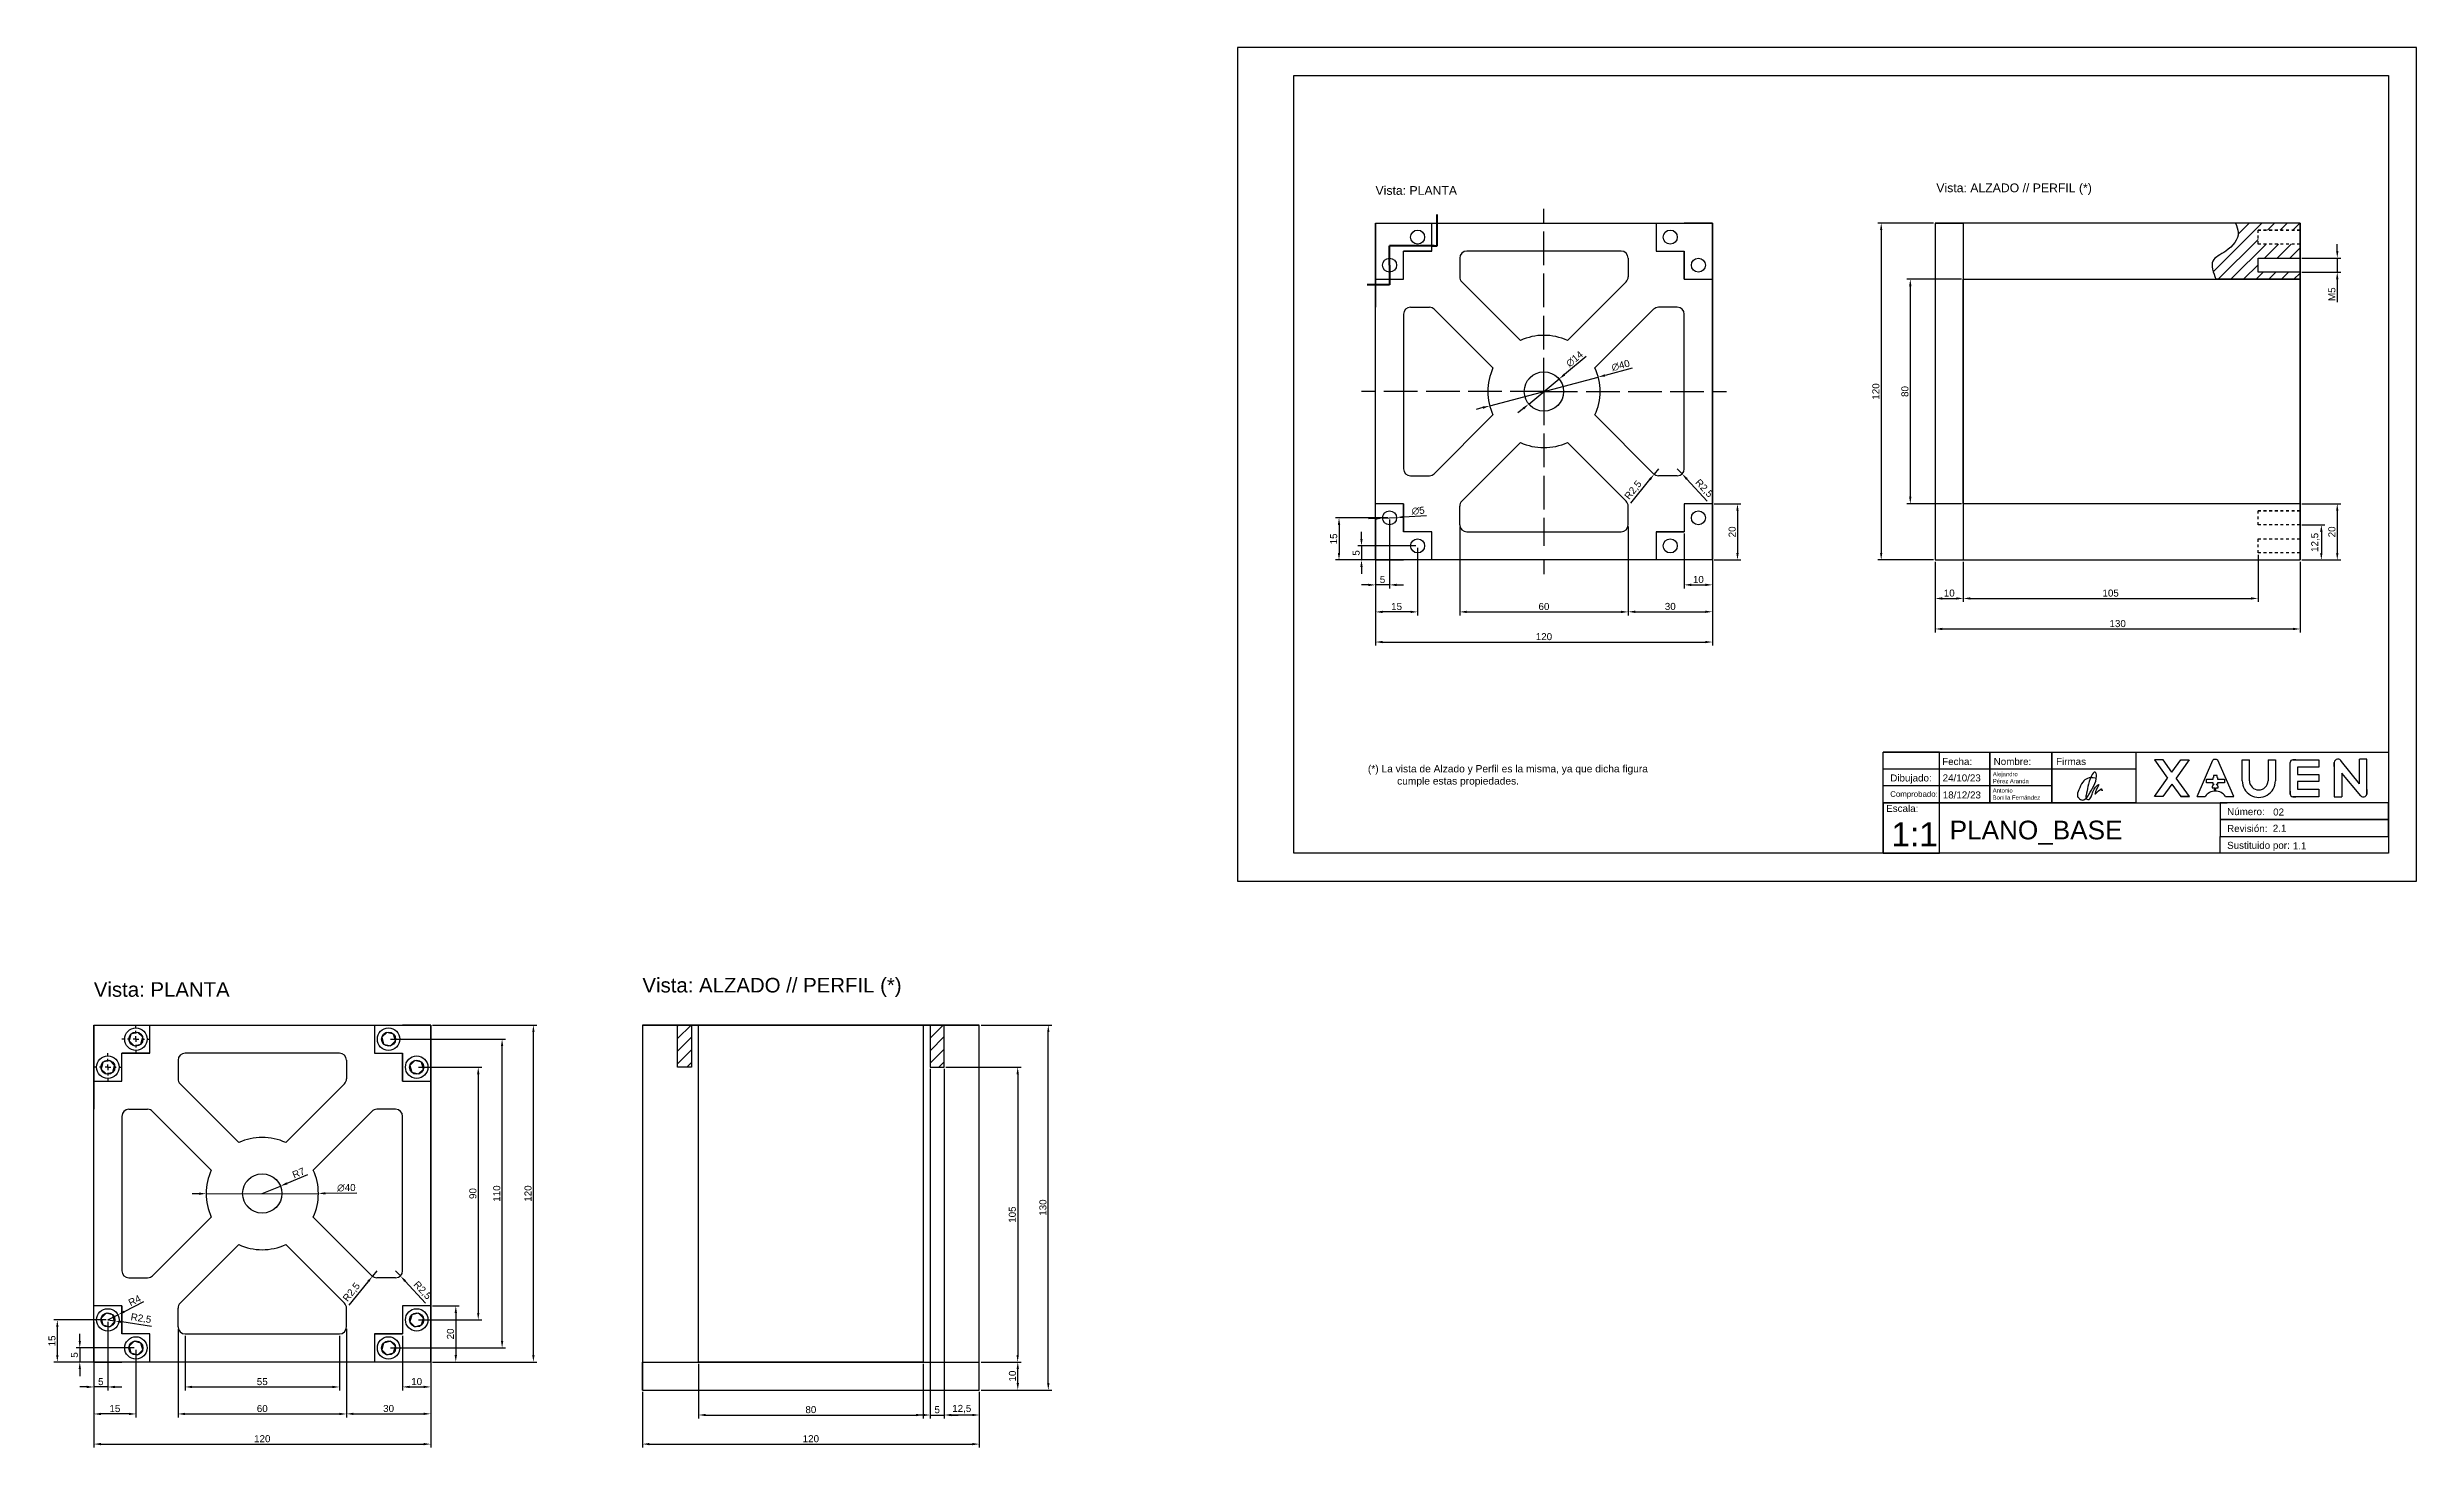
# Model space of a CAD drawing. Header units: millimetres. Extents: x 203 to 1047, y 1920 to 2419.
import ezdxf

# ---------------------------------------------------------------- set-up
doc = ezdxf.new("R2010")
doc.units = ezdxf.units.MM
doc.linetypes.add('ACAD_ISO02W100', pattern=[15, 12, -3])
doc.linetypes.add('JIS_02_1.0', pattern=[2, 1, -1])
for name, color, linetype in [('BASE', 7, 'Continuous'), ('Cajetín', 7, 'Continuous'), ('COTA', 252, 'Continuous')]:
    doc.layers.add(name, color=color, linetype=linetype)
doc.styles.get("Standard").update_dxf_attribs({"font": 'arial.ttf'})
doc.dimstyles.new('ISO-25', dxfattribs={"dimtxt": 2.5, "dimasz": 2.5, "dimexe": 1.25, "dimexo": 0.625, "dimtad": 1, "dimtxsty": 'Standard', "dimcen": 2.5, "dimadec": 0, "dimazin": 0, "dimtfac": 1, "dimtmove": 0, "dimatfit": 3, "dimfxl": 1, "dimarcsym": 0})

msp = doc.modelspace()

# ---------------------------------------------------------------- texts
at = {"insert": (880.281, 2143.653), "char_height": 6.6651, "attachment_point": 1}
msp.add_mtext_dynamic_manual_height_columns('PLANO_BASE', width=247.55724, gutter_width=33.326, heights=[0], dxfattribs=at)
at = {"layer": 'BASE', "attachment_point": 1}
for s, width, gutter_width, insert, char_height in [('Vista: PLANTA', 186.03614, 15.582, (675.774, 2369.675), 3.11638), ('Vista: ALZADO // PERFIL (*)', 186.03614, 15.582, (875.547, 2370.596), 3.11638), ('(*) La vista de Alzado y Perfil es la misma, ya que dicha figura\\P^Icumple estas propiedades.', 155.42969, 13.006, (673.052, 2163.452), 2.60117), ('Vista: PLANTA', 310.06023, 25.97, (219.212, 2086.129), 5.19396), ('Vista: ALZADO // PERFIL (*)', 310.06023, 25.97, (414.634, 2087.663), 5.19396)]:
    msp.add_mtext_dynamic_manual_height_columns(s, width=width, gutter_width=gutter_width, heights=[0], dxfattribs=dict(at, insert=insert, char_height=char_height))
at = {"layer": 'Cajetín', "attachment_point": 1}
for s, width, gutter_width, heights, insert, char_height in [('Fecha:', 2.46235, 12.5, [0], (877.628, 2165.975), 2.5), ('Alejandro Pérez Aranda', 13.66588, 12.5, [7.916], (895.679, 2160.987), 1.5), ('Nombre:', 2.46235, 12.5, [0], (895.97, 2165.982), 2.5), ('Firmas', 2.46235, 12.5, [0], (918.203, 2165.982), 2.5), ('Comprobado:', 2.5, 12.5, [0], (859.131, 2154.147), 2), ('Dibujado:', 2.46235, 12.5, [0], (859.131, 2160.118), 2.5), ('24/10/23', 2.46235, 12.5, [0], (877.794, 2160.132), 2.5), ('18/12/23', 2.46235, 12.5, [0], (877.834, 2154.066), 2.5), ('Antonio \\PBonilla Fernández', 18.88062, 12.5, [7.02], (895.633, 2155.15), 1.5), ('Escala:', 20, 12.5, [0], (857.683, 2149.273), 2.5), ('Número:', 2.46235, 12.5, [0], (979.131, 2148.118), 2.5), ('02', 2.46235, 12.5, [0], (995.522, 2147.987), 2.5), ('1:1', 47.04129, 42.785, [0], (859.498, 2143.091), 8.557), ('Sustituido por:', 24.25851, 12.5, [4.341], (979.131, 2136.118), 2.5), ('Revisión:', 19.90916, 12.5, [5.96], (979.131, 2142.118), 2.5), ('2.1', 2.46235, 12.5, [0], (995.396, 2142.198), 2.5), ('1.1', 2.46235, 12.5, [0], (1002.542, 2135.948), 2.5)]:
    msp.add_mtext_dynamic_manual_height_columns(s, width=width, gutter_width=gutter_width, heights=heights, dxfattribs=dict(at, insert=insert, char_height=char_height))

# ---------------------------------------------------------------- blocks, each defined once
blk = doc.blocks.new('*D5')
at = {"layer": 'COTA', "color": 0, "lineweight": -2, "transparency": 16777216}
for p, q in [((219.21, 1950.22), (219.21, 1920.37)), ((339.21, 1950.22), (339.21, 1920.37)), ((221.71, 1921.62), (336.71, 1921.62))]:
    blk.add_line(p, q, dxfattribs=at)
at = {"layer": 'COTA', "color": 0, "transparency": 16777216}
for points in [[(221.71, 1922.03), (221.71, 1921.2), (219.21, 1921.62)], [(336.71, 1922.03), (336.71, 1921.2), (339.21, 1921.62)]]:
    blk.add_solid(points, dxfattribs=at)
at = {"layer": 'Defpoints', "color": 0, "transparency": 16777216}
for p in [(219.21, 1950.85), (339.21, 1950.85), (339.21, 1921.62)]:
    blk.add_point(p, dxfattribs=at)
at = {"layer": 'COTA', "color": 0, "transparency": 16777216, "insert": (279.21, 1923.52), "char_height": 2.5, "attachment_point": 5}
blk.add_mtext('120', dxfattribs=at)
blk = doc.blocks.new('*D6')
at = {"layer": 'COTA', "color": 0, "lineweight": -2, "transparency": 16777216}
for p, q in [((249.21, 1962.72), (249.21, 1931.1)), ((309.21, 1962.72), (309.21, 1931.1)), ((251.71, 1932.35), (306.71, 1932.35))]:
    blk.add_line(p, q, dxfattribs=at)
at = {"layer": 'COTA', "color": 0, "transparency": 16777216}
for points in [[(251.71, 1932.77), (251.71, 1931.93), (249.21, 1932.35)], [(306.71, 1932.77), (306.71, 1931.93), (309.21, 1932.35)]]:
    blk.add_solid(points, dxfattribs=at)
at = {"layer": 'Defpoints', "color": 0, "transparency": 16777216}
for p in [(249.21, 1963.35), (309.21, 1963.35), (309.21, 1932.35)]:
    blk.add_point(p, dxfattribs=at)
at = {"layer": 'COTA', "color": 0, "transparency": 16777216, "insert": (279.21, 1934.25), "char_height": 2.5, "attachment_point": 5}
blk.add_mtext('60', dxfattribs=at)
blk = doc.blocks.new('*D2')
at = {"layer": 'COTA', "color": 0, "lineweight": -2, "transparency": 16777216}
for p, q in [((309.21, 1962.72), (309.21, 1931.14)), ((339.21, 1962.72), (339.21, 1931.14)), ((311.71, 1932.39), (336.71, 1932.39))]:
    blk.add_line(p, q, dxfattribs=at)
at = {"layer": 'COTA', "color": 0, "transparency": 16777216}
for points in [[(311.71, 1932.81), (311.71, 1931.98), (309.21, 1932.39)], [(336.71, 1932.81), (336.71, 1931.98), (339.21, 1932.39)]]:
    blk.add_solid(points, dxfattribs=at)
at = {"layer": 'Defpoints', "color": 0, "transparency": 16777216}
for p in [(309.21, 1963.35), (339.21, 1963.35), (339.21, 1932.39)]:
    blk.add_point(p, dxfattribs=at)
at = {"layer": 'COTA', "color": 0, "transparency": 16777216, "insert": (324.21, 1934.29), "char_height": 2.5, "attachment_point": 5}
blk.add_mtext('30', dxfattribs=at)
blk = doc.blocks.new('*D7')
at = {"layer": 'COTA', "color": 0, "lineweight": -2, "transparency": 16777216}
for p, q in [((251.71, 1960.22), (251.71, 1940.72)), ((306.71, 1960.22), (306.71, 1940.72)), ((254.21, 1941.97), (304.21, 1941.97))]:
    blk.add_line(p, q, dxfattribs=at)
at = {"layer": 'COTA', "color": 0, "transparency": 16777216}
for points in [[(254.21, 1942.39), (254.21, 1941.55), (251.71, 1941.97)], [(304.21, 1942.39), (304.21, 1941.55), (306.71, 1941.97)]]:
    blk.add_solid(points, dxfattribs=at)
at = {"layer": 'Defpoints', "color": 0, "transparency": 16777216}
for p in [(251.71, 1960.85), (306.71, 1960.85), (306.71, 1941.97)]:
    blk.add_point(p, dxfattribs=at)
at = {"layer": 'COTA', "color": 0, "transparency": 16777216, "insert": (279.21, 1943.86), "char_height": 2.5, "attachment_point": 5}
blk.add_mtext('55', dxfattribs=at)
blk = doc.blocks.new('*D8')
at = {"layer": 'COTA', "color": 0, "lineweight": -2, "transparency": 16777216}
for p, q in [((320.04, 1983.35), (318.47, 1981.4)), ((310.18, 1971.12), (316.9, 1979.46))]:
    blk.add_line(p, q, dxfattribs=at)
at = {"layer": 'COTA', "color": 0, "transparency": 16777216}
blk.add_solid([(316.58, 1979.72), (317.23, 1979.2), (318.47, 1981.4)], dxfattribs=at)
at = {"layer": 'Defpoints', "color": 0, "transparency": 16777216}
for p in [(320.04, 1983.35), (318.47, 1981.4)]:
    blk.add_point(p, dxfattribs=at)
at = {"layer": 'COTA', "color": 0, "transparency": 16777216, "insert": (311.1, 1975.65), "char_height": 2.5, "attachment_point": 5, "rotation": 51.12416}
blk.add_mtext('R2,5', dxfattribs=at)
blk = doc.blocks.new('*D9')
at = {"layer": 'COTA', "color": 0, "lineweight": -2, "transparency": 16777216}
for p, q in [((295.29, 2017.47), (288, 2014.47)), ((279.21, 2010.85), (285.68, 2013.52))]:
    blk.add_line(p, q, dxfattribs=at)
at = {"layer": 'COTA', "color": 0, "transparency": 16777216}
blk.add_solid([(287.84, 2014.85), (288.15, 2014.08), (285.68, 2013.52)], dxfattribs=at)
at = {"layer": 'Defpoints', "color": 0, "transparency": 16777216}
for p in [(279.21, 2010.85), (285.68, 2013.52)]:
    blk.add_point(p, dxfattribs=at)
at = {"layer": 'COTA', "color": 0, "transparency": 16777216, "insert": (292.13, 2018.2), "char_height": 2.5, "attachment_point": 5, "rotation": 22.38913}
blk.add_mtext('R7', dxfattribs=at)
blk = doc.blocks.new('*D10')
at = {"layer": 'COTA', "color": 0, "lineweight": -2, "transparency": 16777216}
for p, q in [((256.71, 2010.79), (254.21, 2010.78)), ((259.21, 2010.8), (299.21, 2010.9)), ((312.94, 2010.94), (301.71, 2010.91))]:
    blk.add_line(p, q, dxfattribs=at)
at = {"layer": 'COTA', "color": 0, "transparency": 16777216}
for points in [[(256.71, 2011.21), (256.71, 2010.37), (259.21, 2010.8)], [(301.71, 2011.33), (301.71, 2010.49), (299.21, 2010.9)]]:
    blk.add_solid(points, dxfattribs=at)
at = {"layer": 'Defpoints', "color": 0, "transparency": 16777216}
for p in [(259.21, 2010.8), (299.21, 2010.9)]:
    blk.add_point(p, dxfattribs=at)
at = {"layer": 'COTA', "color": 0, "transparency": 16777216, "insert": (309.16, 2012.9), "char_height": 2.5, "attachment_point": 5, "rotation": 0.14967}
blk.add_mtext('∅40', dxfattribs=at)
blk = doc.blocks.new('*D11')
at = {"layer": 'COTA', "color": 0, "lineweight": -2, "transparency": 16777216}
for p, q in [((329.21, 1960.22), (329.21, 1940.73)), ((339.21, 1960.22), (339.21, 1940.73)), ((331.71, 1941.98), (336.71, 1941.98))]:
    blk.add_line(p, q, dxfattribs=at)
at = {"layer": 'COTA', "color": 0, "transparency": 16777216}
for points in [[(331.71, 1942.4), (331.71, 1941.57), (329.21, 1941.98)], [(336.71, 1942.4), (336.71, 1941.57), (339.21, 1941.98)]]:
    blk.add_solid(points, dxfattribs=at)
at = {"layer": 'Defpoints', "color": 0, "transparency": 16777216}
for p in [(329.21, 1960.85), (339.21, 1960.85), (339.21, 1941.98)]:
    blk.add_point(p, dxfattribs=at)
at = {"layer": 'COTA', "color": 0, "transparency": 16777216, "insert": (334.21, 1943.88), "char_height": 2.5, "attachment_point": 5}
blk.add_mtext('10', dxfattribs=at)
blk = doc.blocks.new('*D3')
at = {"layer": 'COTA', "color": 0, "lineweight": -2, "transparency": 16777216}
for p, q in [((224.21, 1965.85), (227.78, 1967.65)), ((236.95, 1972.29), (230.01, 1968.78))]:
    blk.add_line(p, q, dxfattribs=at)
at = {"layer": 'COTA', "color": 0, "transparency": 16777216}
blk.add_solid([(229.82, 1969.15), (230.2, 1968.41), (227.78, 1967.65)], dxfattribs=at)
at = {"layer": 'Defpoints', "color": 0, "transparency": 16777216}
for p in [(227.78, 1967.65), (224.21, 1965.85)]:
    blk.add_point(p, dxfattribs=at)
at = {"layer": 'COTA', "color": 0, "transparency": 16777216, "insert": (233.75, 1972.77), "char_height": 2.5, "attachment_point": 5, "rotation": 26.82154}
blk.add_mtext('R4', dxfattribs=at)
blk = doc.blocks.new('*D4')
at = {"layer": 'COTA', "color": 0, "lineweight": -2, "transparency": 16777216}
for p, q in [((224.21, 1965.85), (226.68, 1965.48)), ((239.75, 1963.54), (229.16, 1965.12))]:
    blk.add_line(p, q, dxfattribs=at)
at = {"layer": 'COTA', "color": 0, "transparency": 16777216}
blk.add_solid([(229.22, 1965.53), (229.1, 1964.7), (226.68, 1965.48)], dxfattribs=at)
at = {"layer": 'Defpoints', "color": 0, "transparency": 16777216}
for p in [(224.21, 1965.85), (226.68, 1965.48)]:
    blk.add_point(p, dxfattribs=at)
at = {"layer": 'COTA', "color": 0, "transparency": 16777216, "insert": (236, 1966.25), "char_height": 2.5, "attachment_point": 5, "rotation": 351.56185}
blk.add_mtext('R2,5', dxfattribs=at)
blk = doc.blocks.new('*D12')
at = {"layer": 'COTA', "color": 0, "lineweight": -2, "transparency": 16777216}
for p, q in [((326.71, 1983.35), (328.41, 1981.51)), ((337.39, 1971.82), (330.11, 1979.68))]:
    blk.add_line(p, q, dxfattribs=at)
at = {"layer": 'COTA', "color": 0, "transparency": 16777216}
blk.add_solid([(330.41, 1979.96), (329.8, 1979.4), (328.41, 1981.51)], dxfattribs=at)
at = {"layer": 'Defpoints', "color": 0, "transparency": 16777216}
for p in [(326.71, 1983.35), (328.41, 1981.51)]:
    blk.add_point(p, dxfattribs=at)
at = {"layer": 'COTA', "color": 0, "transparency": 16777216, "insert": (336.16, 1976.28), "char_height": 2.5, "attachment_point": 5, "rotation": 312.78667}
blk.add_mtext('R2,5', dxfattribs=at)
blk = doc.blocks.new('*D14')
at = {"layer": 'COTA', "color": 0, "lineweight": -2, "transparency": 16777216}
for p, q in [((414.63, 1940.22), (414.63, 1920.37)), ((534.63, 1940.22), (534.63, 1920.37)), ((417.13, 1921.62), (532.13, 1921.62))]:
    blk.add_line(p, q, dxfattribs=at)
at = {"layer": 'COTA', "color": 0, "transparency": 16777216}
for points in [[(417.13, 1922.03), (417.13, 1921.2), (414.63, 1921.62)], [(532.13, 1922.03), (532.13, 1921.2), (534.63, 1921.62)]]:
    blk.add_solid(points, dxfattribs=at)
at = {"layer": 'Defpoints', "color": 0, "transparency": 16777216}
for p in [(414.63, 1940.85), (534.63, 1940.85), (534.63, 1921.62)]:
    blk.add_point(p, dxfattribs=at)
at = {"layer": 'COTA', "color": 0, "transparency": 16777216, "insert": (474.63, 1923.52), "char_height": 2.5, "attachment_point": 5}
blk.add_mtext('120', dxfattribs=at)
blk = doc.blocks.new('*D15')
at = {"layer": 'COTA', "color": 0, "lineweight": -2, "transparency": 16777216}
for p, q in [((535.26, 2070.85), (560.46, 2070.85)), ((559.21, 1943.35), (559.21, 2068.35)), ((535.26, 1940.85), (560.46, 1940.85))]:
    blk.add_line(p, q, dxfattribs=at)
at = {"layer": 'COTA', "color": 0, "transparency": 16777216}
for points in [[(558.8, 2068.35), (559.63, 2068.35), (559.21, 2070.85)], [(558.8, 1943.35), (559.63, 1943.35), (559.21, 1940.85)]]:
    blk.add_solid(points, dxfattribs=at)
at = {"layer": 'Defpoints', "color": 0, "transparency": 16777216}
for p in [(534.63, 2070.85), (559.21, 2070.85), (534.63, 1940.85)]:
    blk.add_point(p, dxfattribs=at)
at = {"layer": 'COTA', "color": 0, "transparency": 16777216, "insert": (557.31, 2005.85), "char_height": 2.5, "attachment_point": 5, "rotation": 90}
blk.add_mtext('130', dxfattribs=at)
blk = doc.blocks.new('*D16')
at = {"layer": 'COTA', "color": 0, "lineweight": -2, "transparency": 16777216}
for p, q in [((535.26, 1950.85), (549.59, 1950.85)), ((548.34, 1943.35), (548.34, 1948.35)), ((535.26, 1940.85), (549.59, 1940.85))]:
    blk.add_line(p, q, dxfattribs=at)
at = {"layer": 'COTA', "color": 0, "transparency": 16777216}
for points in [[(547.93, 1948.35), (548.76, 1948.35), (548.34, 1950.85)], [(547.93, 1943.35), (548.76, 1943.35), (548.34, 1940.85)]]:
    blk.add_solid(points, dxfattribs=at)
at = {"layer": 'Defpoints', "color": 0, "transparency": 16777216}
for p in [(534.63, 1950.85), (548.34, 1950.85), (534.63, 1940.85)]:
    blk.add_point(p, dxfattribs=at)
at = {"layer": 'COTA', "color": 0, "transparency": 16777216, "insert": (546.44, 1945.85), "char_height": 2.5, "attachment_point": 5, "rotation": 90}
blk.add_mtext('10', dxfattribs=at)
blk = doc.blocks.new('*D17')
at = {"layer": 'COTA', "color": 0, "lineweight": -2, "transparency": 16777216}
for p, q in [((522.76, 2055.85), (549.56, 2055.85)), ((548.31, 2053.35), (548.31, 1953.35)), ((535.26, 1950.85), (549.56, 1950.85))]:
    blk.add_line(p, q, dxfattribs=at)
at = {"layer": 'COTA', "color": 0, "transparency": 16777216}
for points in [[(547.89, 2053.35), (548.72, 2053.35), (548.31, 2055.85)], [(547.89, 1953.35), (548.72, 1953.35), (548.31, 1950.85)]]:
    blk.add_solid(points, dxfattribs=at)
at = {"layer": 'Defpoints', "color": 0, "transparency": 16777216}
for p in [(522.13, 2055.85), (534.63, 1950.85), (548.31, 1950.85)]:
    blk.add_point(p, dxfattribs=at)
at = {"layer": 'COTA', "color": 0, "transparency": 16777216, "insert": (546.4, 2003.35), "char_height": 2.5, "attachment_point": 5, "rotation": 90}
blk.add_mtext('105', dxfattribs=at)
blk = doc.blocks.new('*D18')
at = {"layer": 'COTA', "color": 0, "lineweight": -2, "transparency": 16777216}
for p, q in [((434.63, 1950.22), (434.63, 1930.73)), ((514.63, 1950.22), (514.63, 1930.73)), ((437.13, 1931.98), (512.13, 1931.98))]:
    blk.add_line(p, q, dxfattribs=at)
at = {"layer": 'COTA', "color": 0, "transparency": 16777216}
for points in [[(437.13, 1932.39), (437.13, 1931.56), (434.63, 1931.98)], [(512.13, 1932.39), (512.13, 1931.56), (514.63, 1931.98)]]:
    blk.add_solid(points, dxfattribs=at)
at = {"layer": 'Defpoints', "color": 0, "transparency": 16777216}
for p in [(434.63, 1950.85), (514.63, 1950.85), (514.63, 1931.98)]:
    blk.add_point(p, dxfattribs=at)
at = {"layer": 'COTA', "color": 0, "transparency": 16777216, "insert": (474.63, 1933.88), "char_height": 2.5, "attachment_point": 5}
blk.add_mtext('80', dxfattribs=at)
blk = doc.blocks.new('*D13')
at = {"layer": 'COTA', "color": 0, "lineweight": -2, "transparency": 16777216}
for p, q in [((517.13, 2055.22), (517.13, 1930.73)), ((522.13, 2055.22), (522.13, 1930.73)), ((514.63, 1931.98), (512.13, 1931.98)), ((517.13, 1931.98), (522.13, 1931.98)), ((524.63, 1931.98), (527.13, 1931.98))]:
    blk.add_line(p, q, dxfattribs=at)
at = {"layer": 'COTA', "color": 0, "transparency": 16777216}
for points in [[(514.63, 1932.39), (514.63, 1931.56), (517.13, 1931.98)], [(524.63, 1932.39), (524.63, 1931.56), (522.13, 1931.98)]]:
    blk.add_solid(points, dxfattribs=at)
at = {"layer": 'Defpoints', "color": 0, "transparency": 16777216}
for p in [(517.13, 2055.85), (522.13, 2055.85), (522.13, 1931.98)]:
    blk.add_point(p, dxfattribs=at)
at = {"layer": 'COTA', "color": 0, "transparency": 16777216, "insert": (519.63, 1933.87), "char_height": 2.5, "attachment_point": 5}
blk.add_mtext('5', dxfattribs=at)
blk = doc.blocks.new('*D19')
at = {"layer": 'COTA', "color": 0, "lineweight": -2, "transparency": 16777216}
for p, q in [((522.13, 1940.22), (522.13, 1930.73)), ((534.63, 1940.22), (534.63, 1930.73)), ((532.13, 1931.98), (524.63, 1931.98))]:
    blk.add_line(p, q, dxfattribs=at)
at = {"layer": 'COTA', "color": 0, "transparency": 16777216}
for points in [[(524.63, 1932.39), (524.63, 1931.56), (522.13, 1931.98)], [(532.13, 1932.39), (532.13, 1931.56), (534.63, 1931.98)]]:
    blk.add_solid(points, dxfattribs=at)
at = {"layer": 'Defpoints', "color": 0, "transparency": 16777216}
for p in [(522.13, 1940.85), (534.63, 1940.85), (522.13, 1931.98)]:
    blk.add_point(p, dxfattribs=at)
at = {"layer": 'COTA', "color": 0, "transparency": 16777216, "insert": (528.38, 1934.1), "char_height": 2.5, "attachment_point": 5}
blk.add_mtext('12,5', dxfattribs=at)
blk = doc.blocks.new('*D20')
at = {"layer": 'COTA', "color": 0, "lineweight": -2, "transparency": 16777216}
for p, q in [((219.21, 1955.22), (219.21, 1931.1)), ((234.21, 1955.22), (234.21, 1931.1)), ((231.71, 1932.35), (221.71, 1932.35))]:
    blk.add_line(p, q, dxfattribs=at)
at = {"layer": 'COTA', "color": 0, "transparency": 16777216}
for points in [[(221.71, 1932.77), (221.71, 1931.93), (219.21, 1932.35)], [(231.71, 1932.77), (231.71, 1931.93), (234.21, 1932.35)]]:
    blk.add_solid(points, dxfattribs=at)
at = {"layer": 'Defpoints', "color": 0, "transparency": 16777216}
for p in [(219.21, 1955.85), (234.21, 1955.85), (219.21, 1932.35)]:
    blk.add_point(p, dxfattribs=at)
at = {"layer": 'COTA', "color": 0, "transparency": 16777216, "insert": (226.71, 1934.25), "char_height": 2.5, "attachment_point": 5}
blk.add_mtext('15', dxfattribs=at)
blk = doc.blocks.new('*D21')
at = {"layer": 'COTA', "color": 0, "lineweight": -2, "transparency": 16777216}
for p, q in [((219.21, 1965.22), (219.21, 1940.72)), ((224.21, 1965.22), (224.21, 1940.72)), ((216.71, 1941.97), (214.21, 1941.97)), ((224.21, 1941.97), (219.21, 1941.97)), ((226.71, 1941.97), (229.21, 1941.97))]:
    blk.add_line(p, q, dxfattribs=at)
at = {"layer": 'COTA', "color": 0, "transparency": 16777216}
for points in [[(216.71, 1942.39), (216.71, 1941.55), (219.21, 1941.97)], [(226.71, 1942.39), (226.71, 1941.55), (224.21, 1941.97)]]:
    blk.add_solid(points, dxfattribs=at)
at = {"layer": 'Defpoints', "color": 0, "transparency": 16777216}
for p in [(219.21, 1965.85), (224.21, 1965.85), (219.21, 1941.97)]:
    blk.add_point(p, dxfattribs=at)
at = {"layer": 'COTA', "color": 0, "transparency": 16777216, "insert": (221.71, 1943.86), "char_height": 2.5, "attachment_point": 5}
blk.add_mtext('5', dxfattribs=at)
blk = doc.blocks.new('*D22')
at = {"layer": 'COTA', "color": 0, "lineweight": -2, "transparency": 16777216}
for p, q in [((223.59, 1965.85), (204.96, 1965.85)), ((206.21, 1963.35), (206.21, 1953.35)), ((223.59, 1950.85), (204.96, 1950.85))]:
    blk.add_line(p, q, dxfattribs=at)
at = {"layer": 'COTA', "color": 0, "transparency": 16777216}
for points in [[(205.79, 1963.35), (206.62, 1963.35), (206.21, 1965.85)], [(205.79, 1953.35), (206.62, 1953.35), (206.21, 1950.85)]]:
    blk.add_solid(points, dxfattribs=at)
at = {"layer": 'Defpoints', "color": 0, "transparency": 16777216}
for p in [(224.21, 1965.85), (206.21, 1950.85), (224.21, 1950.85)]:
    blk.add_point(p, dxfattribs=at)
at = {"layer": 'COTA', "color": 0, "transparency": 16777216, "insert": (204.31, 1958.35), "char_height": 2.5, "attachment_point": 5, "rotation": 90}
blk.add_mtext('15', dxfattribs=at)
blk = doc.blocks.new('*D23')
at = {"layer": 'COTA', "color": 0, "lineweight": -2, "transparency": 16777216}
for p, q in [((214.21, 1958.35), (214.21, 1960.85)), ((233.59, 1955.85), (212.96, 1955.85)), ((233.59, 1950.85), (212.96, 1950.85)), ((214.21, 1955.85), (214.21, 1950.85)), ((214.21, 1948.35), (214.21, 1945.85))]:
    blk.add_line(p, q, dxfattribs=at)
at = {"layer": 'COTA', "color": 0, "transparency": 16777216}
for points in [[(213.8, 1958.35), (214.63, 1958.35), (214.21, 1955.85)], [(213.8, 1948.35), (214.63, 1948.35), (214.21, 1950.85)]]:
    blk.add_solid(points, dxfattribs=at)
at = {"layer": 'Defpoints', "color": 0, "transparency": 16777216}
for p in [(214.21, 1950.85), (234.21, 1955.85), (234.21, 1950.85)]:
    blk.add_point(p, dxfattribs=at)
at = {"layer": 'COTA', "color": 0, "transparency": 16777216, "insert": (212.32, 1953.35), "char_height": 2.5, "attachment_point": 5, "rotation": 90}
blk.add_mtext('5', dxfattribs=at)
blk = doc.blocks.new('*D24')
at = {"layer": 'COTA', "color": 0, "lineweight": -2, "transparency": 16777216}
for p, q in [((339.84, 2070.85), (377.04, 2070.85)), ((375.79, 1953.35), (375.79, 2068.35)), ((339.84, 1950.85), (377.04, 1950.85))]:
    blk.add_line(p, q, dxfattribs=at)
at = {"layer": 'COTA', "color": 0, "transparency": 16777216}
for points in [[(375.38, 2068.35), (376.21, 2068.35), (375.79, 2070.85)], [(375.38, 1953.35), (376.21, 1953.35), (375.79, 1950.85)]]:
    blk.add_solid(points, dxfattribs=at)
at = {"layer": 'Defpoints', "color": 0, "transparency": 16777216}
for p in [(339.21, 2070.85), (375.79, 2070.85), (339.21, 1950.85)]:
    blk.add_point(p, dxfattribs=at)
at = {"layer": 'COTA', "color": 0, "transparency": 16777216, "insert": (373.89, 2010.85), "char_height": 2.5, "attachment_point": 5, "rotation": 90}
blk.add_mtext('120', dxfattribs=at)
blk = doc.blocks.new('*D25')
at = {"layer": 'COTA', "color": 0, "lineweight": -2, "transparency": 16777216}
for p, q in [((324.84, 2065.85), (365.89, 2065.85)), ((364.64, 1958.35), (364.64, 2063.35)), ((324.84, 1955.85), (365.89, 1955.85))]:
    blk.add_line(p, q, dxfattribs=at)
at = {"layer": 'COTA', "color": 0, "transparency": 16777216}
for points in [[(364.22, 2063.35), (365.06, 2063.35), (364.64, 2065.85)], [(364.22, 1958.35), (365.06, 1958.35), (364.64, 1955.85)]]:
    blk.add_solid(points, dxfattribs=at)
at = {"layer": 'Defpoints', "color": 0, "transparency": 16777216}
for p in [(324.21, 2065.85), (364.64, 2065.85), (324.21, 1955.85)]:
    blk.add_point(p, dxfattribs=at)
at = {"layer": 'COTA', "color": 0, "transparency": 16777216, "insert": (362.74, 2010.85), "char_height": 2.5, "attachment_point": 5, "rotation": 90}
blk.add_mtext('110', dxfattribs=at)
blk = doc.blocks.new('*D26')
at = {"layer": 'COTA', "color": 0, "lineweight": -2, "transparency": 16777216}
for p, q in [((334.84, 2055.85), (357.4, 2055.85)), ((356.15, 2053.35), (356.15, 1968.35)), ((334.84, 1965.85), (357.4, 1965.85))]:
    blk.add_line(p, q, dxfattribs=at)
at = {"layer": 'COTA', "color": 0, "transparency": 16777216}
for points in [[(355.73, 2053.35), (356.57, 2053.35), (356.15, 2055.85)], [(355.73, 1968.35), (356.57, 1968.35), (356.15, 1965.85)]]:
    blk.add_solid(points, dxfattribs=at)
at = {"layer": 'Defpoints', "color": 0, "transparency": 16777216}
for p in [(334.21, 2055.85), (334.21, 1965.85), (356.15, 1965.85)]:
    blk.add_point(p, dxfattribs=at)
at = {"layer": 'COTA', "color": 0, "transparency": 16777216, "insert": (354.25, 2010.85), "char_height": 2.5, "attachment_point": 5, "rotation": 90}
blk.add_mtext('90', dxfattribs=at)
blk = doc.blocks.new('*D27')
at = {"layer": 'COTA', "color": 0, "lineweight": -2, "transparency": 16777216}
for p, q in [((339.84, 1970.85), (349.4, 1970.85)), ((348.15, 1968.35), (348.15, 1953.35)), ((339.84, 1950.85), (349.4, 1950.85))]:
    blk.add_line(p, q, dxfattribs=at)
at = {"layer": 'COTA', "color": 0, "transparency": 16777216}
for points in [[(347.73, 1968.35), (348.57, 1968.35), (348.15, 1970.85)], [(347.73, 1953.35), (348.57, 1953.35), (348.15, 1950.85)]]:
    blk.add_solid(points, dxfattribs=at)
at = {"layer": 'Defpoints', "color": 0, "transparency": 16777216}
for p in [(339.21, 1970.85), (339.21, 1950.85), (348.15, 1950.85)]:
    blk.add_point(p, dxfattribs=at)
at = {"layer": 'COTA', "color": 0, "transparency": 16777216, "insert": (346.25, 1960.85), "char_height": 2.5, "attachment_point": 5, "rotation": 90}
blk.add_mtext('20', dxfattribs=at)
blk = doc.blocks.new('*D55')
at = {"layer": 'COTA', "color": 0, "lineweight": -2, "transparency": 16777216}
for p, q in [((765.77, 2248.38), (765.77, 2216.8)), ((795.77, 2248.38), (795.77, 2216.8)), ((768.27, 2218.05), (793.27, 2218.05))]:
    blk.add_line(p, q, dxfattribs=at)
at = {"layer": 'COTA', "color": 0, "transparency": 16777216}
for points in [[(768.27, 2218.47), (768.27, 2217.63), (765.77, 2218.05)], [(793.27, 2218.47), (793.27, 2217.63), (795.77, 2218.05)]]:
    blk.add_solid(points, dxfattribs=at)
at = {"layer": 'Defpoints', "color": 0, "transparency": 16777216}
for p in [(765.77, 2249.01), (795.77, 2249.01), (795.77, 2218.05)]:
    blk.add_point(p, dxfattribs=at)
at = {"layer": 'COTA', "color": 0, "transparency": 16777216, "insert": (780.77, 2219.95), "char_height": 2.5, "attachment_point": 5}
blk.add_mtext('30', dxfattribs=at)
blk = doc.blocks.new('*D56')
at = {"layer": 'COTA', "color": 0, "lineweight": -2, "transparency": 16777216}
for p, q in [((785.77, 2245.88), (785.77, 2226.39)), ((795.77, 2245.88), (795.77, 2226.39)), ((788.27, 2227.64), (793.27, 2227.64))]:
    blk.add_line(p, q, dxfattribs=at)
at = {"layer": 'COTA', "color": 0, "transparency": 16777216}
for points in [[(788.27, 2228.06), (788.27, 2227.22), (785.77, 2227.64)], [(793.27, 2228.06), (793.27, 2227.22), (795.77, 2227.64)]]:
    blk.add_solid(points, dxfattribs=at)
at = {"layer": 'Defpoints', "color": 0, "transparency": 16777216}
for p in [(785.77, 2246.51), (795.77, 2246.51), (795.77, 2227.64)]:
    blk.add_point(p, dxfattribs=at)
at = {"layer": 'COTA', "color": 0, "transparency": 16777216, "insert": (790.77, 2229.54), "char_height": 2.5, "attachment_point": 5}
blk.add_mtext('10', dxfattribs=at)
blk = doc.blocks.new('*D57')
at = {"layer": 'COTA', "color": 0, "lineweight": -2, "transparency": 16777216}
for p, q in [((675.77, 2235.88), (675.77, 2206.03)), ((795.77, 2235.88), (795.77, 2206.03)), ((678.27, 2207.28), (793.27, 2207.28))]:
    blk.add_line(p, q, dxfattribs=at)
at = {"layer": 'COTA', "color": 0, "transparency": 16777216}
for points in [[(678.27, 2207.69), (678.27, 2206.86), (675.77, 2207.28)], [(793.27, 2207.69), (793.27, 2206.86), (795.77, 2207.28)]]:
    blk.add_solid(points, dxfattribs=at)
at = {"layer": 'Defpoints', "color": 0, "transparency": 16777216}
for p in [(675.77, 2236.51), (795.77, 2236.51), (795.77, 2207.28)]:
    blk.add_point(p, dxfattribs=at)
at = {"layer": 'COTA', "color": 0, "transparency": 16777216, "insert": (735.77, 2209.18), "char_height": 2.5, "attachment_point": 5}
blk.add_mtext('120', dxfattribs=at)
blk = doc.blocks.new('*D58')
at = {"layer": 'COTA', "color": 0, "lineweight": -2, "transparency": 16777216}
for p, q in [((705.77, 2248.38), (705.77, 2216.76)), ((765.77, 2248.38), (765.77, 2216.76)), ((708.27, 2218.01), (763.27, 2218.01))]:
    blk.add_line(p, q, dxfattribs=at)
at = {"layer": 'COTA', "color": 0, "transparency": 16777216}
for points in [[(708.27, 2218.43), (708.27, 2217.59), (705.77, 2218.01)], [(763.27, 2218.43), (763.27, 2217.59), (765.77, 2218.01)]]:
    blk.add_solid(points, dxfattribs=at)
at = {"layer": 'Defpoints', "color": 0, "transparency": 16777216}
for p in [(705.77, 2249.01), (765.77, 2249.01), (765.77, 2218.01)]:
    blk.add_point(p, dxfattribs=at)
at = {"layer": 'COTA', "color": 0, "transparency": 16777216, "insert": (735.77, 2219.91), "char_height": 2.5, "attachment_point": 5}
blk.add_mtext('60', dxfattribs=at)
blk = doc.blocks.new('*D60')
at = {"layer": 'COTA', "color": 0, "lineweight": -2, "transparency": 16777216}
for p, q in [((766.74, 2256.78), (773.47, 2265.12)), ((776.6, 2269.01), (775.03, 2267.06))]:
    blk.add_line(p, q, dxfattribs=at)
at = {"layer": 'COTA', "color": 0, "transparency": 16777216}
blk.add_solid([(773.14, 2265.38), (773.79, 2264.85), (775.03, 2267.06)], dxfattribs=at)
at = {"layer": 'Defpoints', "color": 0, "transparency": 16777216}
for p in [(775.03, 2267.06), (776.6, 2269.01)]:
    blk.add_point(p, dxfattribs=at)
at = {"layer": 'COTA', "color": 0, "transparency": 16777216, "insert": (767.66, 2261.31), "char_height": 2.5, "attachment_point": 5, "rotation": 51.12416}
blk.add_mtext('R2,5', dxfattribs=at)
blk = doc.blocks.new('*D62')
at = {"layer": 'COTA', "color": 0, "lineweight": -2, "transparency": 16777216}
for p, q in [((783.27, 2269.01), (784.97, 2267.17)), ((793.95, 2257.48), (786.67, 2265.34))]:
    blk.add_line(p, q, dxfattribs=at)
at = {"layer": 'COTA', "color": 0, "transparency": 16777216}
blk.add_solid([(786.98, 2265.62), (786.36, 2265.06), (784.97, 2267.17)], dxfattribs=at)
at = {"layer": 'Defpoints', "color": 0, "transparency": 16777216}
for p in [(783.27, 2269.01), (784.97, 2267.17)]:
    blk.add_point(p, dxfattribs=at)
at = {"layer": 'COTA', "color": 0, "transparency": 16777216, "insert": (792.72, 2261.94), "char_height": 2.5, "attachment_point": 5, "rotation": 312.78667}
blk.add_mtext('R2,5', dxfattribs=at)
blk = doc.blocks.new('*D63')
at = {"layer": 'COTA', "color": 0, "lineweight": -2, "transparency": 16777216}
for p, q in [((874.52, 2356.51), (854.66, 2356.51)), ((855.91, 2354.01), (855.91, 2239.01)), ((874.52, 2236.51), (854.66, 2236.51))]:
    blk.add_line(p, q, dxfattribs=at)
at = {"layer": 'COTA', "color": 0, "transparency": 16777216}
for points in [[(855.49, 2354.01), (856.32, 2354.01), (855.91, 2356.51)], [(855.49, 2239.01), (856.32, 2239.01), (855.91, 2236.51)]]:
    blk.add_solid(points, dxfattribs=at)
at = {"layer": 'Defpoints', "color": 0, "transparency": 16777216}
for p in [(875.14, 2356.51), (855.91, 2236.51), (875.14, 2236.51)]:
    blk.add_point(p, dxfattribs=at)
at = {"layer": 'COTA', "color": 0, "transparency": 16777216, "insert": (854.01, 2296.51), "char_height": 2.5, "attachment_point": 5, "rotation": 90}
blk.add_mtext('120', dxfattribs=at)
blk = doc.blocks.new('*D64')
at = {"layer": 'COTA', "color": 0, "lineweight": -2, "transparency": 16777216}
for p, q in [((875.14, 2235.88), (875.14, 2210.68)), ((1005.14, 2235.88), (1005.14, 2210.68)), ((877.64, 2211.93), (1002.64, 2211.93))]:
    blk.add_line(p, q, dxfattribs=at)
at = {"layer": 'COTA', "color": 0, "transparency": 16777216}
for points in [[(877.64, 2212.35), (877.64, 2211.51), (875.14, 2211.93)], [(1002.64, 2212.35), (1002.64, 2211.51), (1005.14, 2211.93)]]:
    blk.add_solid(points, dxfattribs=at)
at = {"layer": 'Defpoints', "color": 0, "transparency": 16777216}
for p in [(875.14, 2236.51), (1005.14, 2236.51), (1005.14, 2211.93)]:
    blk.add_point(p, dxfattribs=at)
at = {"layer": 'COTA', "color": 0, "transparency": 16777216, "insert": (940.14, 2213.83), "char_height": 2.5, "attachment_point": 5}
blk.add_mtext('130', dxfattribs=at)
blk = doc.blocks.new('*D65')
at = {"layer": 'COTA', "color": 0, "lineweight": -2, "transparency": 16777216}
for p, q in [((875.14, 2235.88), (875.14, 2221.55)), ((885.14, 2235.88), (885.14, 2221.55)), ((877.64, 2222.8), (882.64, 2222.8))]:
    blk.add_line(p, q, dxfattribs=at)
at = {"layer": 'COTA', "color": 0, "transparency": 16777216}
for points in [[(877.64, 2223.22), (877.64, 2222.38), (875.14, 2222.8)], [(882.64, 2223.22), (882.64, 2222.38), (885.14, 2222.8)]]:
    blk.add_solid(points, dxfattribs=at)
at = {"layer": 'Defpoints', "color": 0, "transparency": 16777216}
for p in [(875.14, 2236.51), (885.14, 2236.51), (885.14, 2222.8)]:
    blk.add_point(p, dxfattribs=at)
at = {"layer": 'COTA', "color": 0, "transparency": 16777216, "insert": (880.14, 2224.7), "char_height": 2.5, "attachment_point": 5}
blk.add_mtext('10', dxfattribs=at)
blk = doc.blocks.new('*D67')
at = {"layer": 'COTA', "color": 0, "lineweight": -2, "transparency": 16777216}
for p, q in [((884.52, 2336.51), (865.02, 2336.51)), ((866.27, 2334.01), (866.27, 2259.01)), ((884.52, 2256.51), (865.02, 2256.51))]:
    blk.add_line(p, q, dxfattribs=at)
at = {"layer": 'COTA', "color": 0, "transparency": 16777216}
for points in [[(865.85, 2334.01), (866.68, 2334.01), (866.27, 2336.51)], [(865.85, 2259.01), (866.68, 2259.01), (866.27, 2256.51)]]:
    blk.add_solid(points, dxfattribs=at)
at = {"layer": 'Defpoints', "color": 0, "transparency": 16777216}
for p in [(885.14, 2336.51), (866.27, 2256.51), (885.14, 2256.51)]:
    blk.add_point(p, dxfattribs=at)
at = {"layer": 'COTA', "color": 0, "transparency": 16777216, "insert": (864.36, 2296.51), "char_height": 2.5, "attachment_point": 5, "rotation": 90}
blk.add_mtext('80', dxfattribs=at)
blk = doc.blocks.new('*D68')
at = {"layer": 'COTA', "color": 0, "lineweight": -2, "transparency": 16777216}
for p, q in [((675.77, 2240.88), (675.77, 2216.76)), ((690.77, 2240.88), (690.77, 2216.76)), ((688.27, 2218.01), (678.27, 2218.01))]:
    blk.add_line(p, q, dxfattribs=at)
at = {"layer": 'COTA', "color": 0, "transparency": 16777216}
for points in [[(678.27, 2218.43), (678.27, 2217.59), (675.77, 2218.01)], [(688.27, 2218.43), (688.27, 2217.59), (690.77, 2218.01)]]:
    blk.add_solid(points, dxfattribs=at)
at = {"layer": 'Defpoints', "color": 0, "transparency": 16777216}
for p in [(675.77, 2241.51), (690.77, 2241.51), (675.77, 2218.01)]:
    blk.add_point(p, dxfattribs=at)
at = {"layer": 'COTA', "color": 0, "transparency": 16777216, "insert": (683.27, 2219.91), "char_height": 2.5, "attachment_point": 5}
blk.add_mtext('15', dxfattribs=at)
blk = doc.blocks.new('*D69')
at = {"layer": 'COTA', "color": 0, "lineweight": -2, "transparency": 16777216}
for p, q in [((675.77, 2250.88), (675.77, 2226.38)), ((680.77, 2250.88), (680.77, 2226.38)), ((673.27, 2227.63), (670.77, 2227.63)), ((680.77, 2227.63), (675.77, 2227.63)), ((683.27, 2227.63), (685.77, 2227.63))]:
    blk.add_line(p, q, dxfattribs=at)
at = {"layer": 'COTA', "color": 0, "transparency": 16777216}
for points in [[(673.27, 2228.04), (673.27, 2227.21), (675.77, 2227.63)], [(683.27, 2228.04), (683.27, 2227.21), (680.77, 2227.63)]]:
    blk.add_solid(points, dxfattribs=at)
at = {"layer": 'Defpoints', "color": 0, "transparency": 16777216}
for p in [(675.77, 2251.51), (680.77, 2251.51), (675.77, 2227.63)]:
    blk.add_point(p, dxfattribs=at)
at = {"layer": 'COTA', "color": 0, "transparency": 16777216, "insert": (678.27, 2229.52), "char_height": 2.5, "attachment_point": 5}
blk.add_mtext('5', dxfattribs=at)
blk = doc.blocks.new('*D70')
at = {"layer": 'COTA', "color": 0, "lineweight": -2, "transparency": 16777216}
for p, q in [((680.15, 2251.51), (661.52, 2251.51)), ((662.77, 2249.01), (662.77, 2239.01)), ((680.15, 2236.51), (661.52, 2236.51))]:
    blk.add_line(p, q, dxfattribs=at)
at = {"layer": 'COTA', "color": 0, "transparency": 16777216}
for points in [[(662.35, 2249.01), (663.19, 2249.01), (662.77, 2251.51)], [(662.35, 2239.01), (663.19, 2239.01), (662.77, 2236.51)]]:
    blk.add_solid(points, dxfattribs=at)
at = {"layer": 'Defpoints', "color": 0, "transparency": 16777216}
for p in [(680.77, 2251.51), (662.77, 2236.51), (680.77, 2236.51)]:
    blk.add_point(p, dxfattribs=at)
at = {"layer": 'COTA', "color": 0, "transparency": 16777216, "insert": (660.87, 2244.01), "char_height": 2.5, "attachment_point": 5, "rotation": 90}
blk.add_mtext('15', dxfattribs=at)
blk = doc.blocks.new('*D71')
at = {"layer": 'COTA', "color": 0, "lineweight": -2, "transparency": 16777216}
for p, q in [((670.77, 2244.01), (670.77, 2246.51)), ((690.15, 2241.51), (669.52, 2241.51)), ((690.15, 2236.51), (669.52, 2236.51)), ((670.77, 2241.51), (670.77, 2236.51)), ((670.77, 2234.01), (670.77, 2231.51))]:
    blk.add_line(p, q, dxfattribs=at)
at = {"layer": 'COTA', "color": 0, "transparency": 16777216}
for points in [[(670.36, 2244.01), (671.19, 2244.01), (670.77, 2241.51)], [(670.36, 2234.01), (671.19, 2234.01), (670.77, 2236.51)]]:
    blk.add_solid(points, dxfattribs=at)
at = {"layer": 'Defpoints', "color": 0, "transparency": 16777216}
for p in [(670.77, 2236.51), (690.77, 2241.51), (690.77, 2236.51)]:
    blk.add_point(p, dxfattribs=at)
at = {"layer": 'COTA', "color": 0, "transparency": 16777216, "insert": (668.88, 2239.01), "char_height": 2.5, "attachment_point": 5, "rotation": 90}
blk.add_mtext('5', dxfattribs=at)
blk = doc.blocks.new('*D74')
at = {"layer": 'COTA', "color": 0, "lineweight": -2, "transparency": 16777216}
for p, q in [((796.4, 2256.51), (805.96, 2256.51)), ((804.71, 2254.01), (804.71, 2239.01)), ((796.4, 2236.51), (805.96, 2236.51))]:
    blk.add_line(p, q, dxfattribs=at)
at = {"layer": 'COTA', "color": 0, "transparency": 16777216}
for points in [[(804.29, 2254.01), (805.13, 2254.01), (804.71, 2256.51)], [(804.29, 2239.01), (805.13, 2239.01), (804.71, 2236.51)]]:
    blk.add_solid(points, dxfattribs=at)
at = {"layer": 'Defpoints', "color": 0, "transparency": 16777216}
for p in [(795.77, 2256.51), (795.77, 2236.51), (804.71, 2236.51)]:
    blk.add_point(p, dxfattribs=at)
at = {"layer": 'COTA', "color": 0, "transparency": 16777216, "insert": (802.81, 2246.51), "char_height": 2.5, "attachment_point": 5, "rotation": 90}
blk.add_mtext('20', dxfattribs=at)
blk = doc.blocks.new('*D75')
at = {"layer": 'COTA', "color": 0, "lineweight": -2, "transparency": 16777216}
for p, q in [((1005.77, 2256.51), (1019.62, 2256.51)), ((1018.37, 2254.01), (1018.37, 2239.01)), ((1005.77, 2236.51), (1019.62, 2236.51))]:
    blk.add_line(p, q, dxfattribs=at)
at = {"layer": 'COTA', "color": 0, "transparency": 16777216}
for points in [[(1017.95, 2254.01), (1018.78, 2254.01), (1018.37, 2256.51)], [(1017.95, 2239.01), (1018.78, 2239.01), (1018.37, 2236.51)]]:
    blk.add_solid(points, dxfattribs=at)
at = {"layer": 'Defpoints', "color": 0, "transparency": 16777216}
for p in [(1005.14, 2256.51), (1005.14, 2236.51), (1018.37, 2236.51)]:
    blk.add_point(p, dxfattribs=at)
at = {"layer": 'COTA', "color": 0, "transparency": 16777216, "insert": (1016.46, 2246.51), "char_height": 2.5, "attachment_point": 5, "rotation": 90}
blk.add_mtext('20', dxfattribs=at)
blk = doc.blocks.new('*D76')
at = {"layer": 'COTA', "color": 0, "lineweight": -2, "transparency": 16777216}
for p, q in [((1005.77, 2249.01), (1013.94, 2249.01)), ((1012.69, 2246.51), (1012.69, 2239.01)), ((1005.77, 2236.51), (1013.94, 2236.51))]:
    blk.add_line(p, q, dxfattribs=at)
at = {"layer": 'COTA', "color": 0, "transparency": 16777216}
for points in [[(1012.27, 2246.51), (1013.11, 2246.51), (1012.69, 2249.01)], [(1012.27, 2239.01), (1013.11, 2239.01), (1012.69, 2236.51)]]:
    blk.add_solid(points, dxfattribs=at)
at = {"layer": 'Defpoints', "color": 0, "transparency": 16777216}
for p in [(1005.14, 2249.01), (1005.14, 2236.51), (1012.69, 2236.51)]:
    blk.add_point(p, dxfattribs=at)
at = {"layer": 'COTA', "color": 0, "transparency": 16777216, "insert": (1010.56, 2242.76), "char_height": 2.5, "attachment_point": 5, "rotation": 90}
blk.add_mtext('12,5', dxfattribs=at)
blk = doc.blocks.new('*D77')
at = {"layer": 'COTA', "color": 0, "lineweight": -2, "transparency": 16777216}
for p, q in [((750.85, 2308.94), (743.1, 2302.55)), ((730.37, 2292.05), (741.17, 2300.96)), ((728.45, 2290.46), (726.52, 2288.87))]:
    blk.add_line(p, q, dxfattribs=at)
at = {"layer": 'COTA', "color": 0, "transparency": 16777216}
for points in [[(742.84, 2302.88), (743.37, 2302.23), (741.17, 2300.96)], [(728.18, 2290.78), (728.71, 2290.14), (730.37, 2292.05)]]:
    blk.add_solid(points, dxfattribs=at)
at = {"layer": 'Defpoints', "color": 0, "transparency": 16777216}
for p in [(741.17, 2300.96), (730.37, 2292.05)]:
    blk.add_point(p, dxfattribs=at)
at = {"layer": 'COTA', "color": 0, "transparency": 16777216, "insert": (746.68, 2308.07), "char_height": 2.5, "attachment_point": 5, "rotation": 39.52529}
blk.add_mtext('∅14', dxfattribs=at)
blk = doc.blocks.new('*D79')
at = {"layer": 'COTA', "color": 0, "lineweight": -2, "transparency": 16777216}
for p, q in [((675.78, 2251.23), (673.28, 2251.1)), ((678.28, 2251.37), (683.27, 2251.65)), ((693.88, 2252.23), (685.77, 2251.78))]:
    blk.add_line(p, q, dxfattribs=at)
at = {"layer": 'COTA', "color": 0, "transparency": 16777216}
for points in [[(675.76, 2251.65), (675.8, 2250.82), (678.28, 2251.37)], [(685.74, 2252.2), (685.79, 2251.37), (683.27, 2251.65)]]:
    blk.add_solid(points, dxfattribs=at)
at = {"layer": 'Defpoints', "color": 0, "transparency": 16777216}
for p in [(678.28, 2251.37), (683.27, 2251.65)]:
    blk.add_point(p, dxfattribs=at)
at = {"layer": 'COTA', "color": 0, "transparency": 16777216, "insert": (690.96, 2254.04), "char_height": 2.5, "attachment_point": 5, "rotation": 3.14108}
blk.add_mtext('∅5', dxfattribs=at)
blk = doc.blocks.new('*D82')
at = {"layer": 'COTA', "color": 0, "lineweight": -2, "transparency": 16777216}
for p, q in [((767.23, 2304.83), (757.53, 2302.26)), ((716.44, 2291.39), (755.11, 2301.62)), ((714.02, 2290.75), (711.61, 2290.11))]:
    blk.add_line(p, q, dxfattribs=at)
at = {"layer": 'COTA', "color": 0, "transparency": 16777216}
for points in [[(757.42, 2302.67), (757.63, 2301.86), (755.11, 2301.62)], [(713.92, 2291.16), (714.13, 2290.35), (716.44, 2291.39)]]:
    blk.add_solid(points, dxfattribs=at)
at = {"layer": 'Defpoints', "color": 0, "transparency": 16777216}
for p in [(755.11, 2301.62), (716.44, 2291.39)]:
    blk.add_point(p, dxfattribs=at)
at = {"layer": 'COTA', "color": 0, "transparency": 16777216, "insert": (763.08, 2305.77), "char_height": 2.5, "attachment_point": 5, "rotation": 14.81874}
blk.add_mtext('∅40', dxfattribs=at)
blk = doc.blocks.new('*D83')
at = {"layer": 'COTA', "color": 0, "lineweight": -2, "transparency": 16777216}
for p, q in [((990.14, 2238.38), (990.14, 2221.55)), ((885.14, 2235.88), (885.14, 2221.55)), ((887.64, 2222.8), (987.64, 2222.8))]:
    blk.add_line(p, q, dxfattribs=at)
at = {"layer": 'COTA', "color": 0, "transparency": 16777216}
for points in [[(887.64, 2223.22), (887.64, 2222.38), (885.14, 2222.8)], [(987.64, 2223.22), (987.64, 2222.38), (990.14, 2222.8)]]:
    blk.add_solid(points, dxfattribs=at)
at = {"layer": 'Defpoints', "color": 0, "transparency": 16777216}
for p in [(885.14, 2236.51), (990.14, 2239.01), (990.14, 2222.8)]:
    blk.add_point(p, dxfattribs=at)
at = {"layer": 'COTA', "color": 0, "transparency": 16777216, "insert": (937.64, 2224.7), "char_height": 2.5, "attachment_point": 5}
blk.add_mtext('105', dxfattribs=at)
blk = doc.blocks.new('*D84')
at = {"layer": 'COTA', "color": 0, "lineweight": -2, "transparency": 16777216}
for p, q in [((1018.37, 2346.51), (1018.37, 2349.01)), ((1005.77, 2344.01), (1019.62, 2344.01)), ((1005.77, 2339.01), (1019.62, 2339.01)), ((1018.37, 2344.01), (1018.37, 2339.01)), ((1018.37, 2336.51), (1018.37, 2328.31))]:
    blk.add_line(p, q, dxfattribs=at)
at = {"layer": 'COTA', "color": 0, "transparency": 16777216}
for points in [[(1017.95, 2346.51), (1018.78, 2346.51), (1018.37, 2344.01)], [(1017.95, 2336.51), (1018.78, 2336.51), (1018.37, 2339.01)]]:
    blk.add_solid(points, dxfattribs=at)
at = {"layer": 'Defpoints', "color": 0, "transparency": 16777216}
for p in [(1005.14, 2344.01), (1005.14, 2339.01), (1018.37, 2339.01)]:
    blk.add_point(p, dxfattribs=at)
at = {"layer": 'COTA', "color": 0, "transparency": 16777216, "insert": (1016.47, 2331.16), "char_height": 2.5, "attachment_point": 5, "rotation": 90}
blk.add_mtext('M5', dxfattribs=at)

# ---------------------------------------------------------------- dimensions: what is measured, and where the dimension line sits
at = {"layer": 'COTA'}
for base, p1, p2, angle, picture, middle in [((855.908, 2236.508), (875.14, 2356.508), (875.14, 2236.508), 270, '*D63', (854.006, 2296.508)), ((866.266, 2256.508), (885.14, 2336.508), (885.14, 2256.508), 270, '*D67', (864.364, 2296.508)), ((804.71, 2236.508), (795.774, 2256.508), (795.774, 2236.508), 90, '*D74', (802.809, 2246.508)), ((1018.366, 2236.508), (1005.14, 2256.508), (1005.14, 2236.508), 270, '*D75', (1016.465, 2246.508)), ((662.77, 2236.508), (680.774, 2251.508), (680.774, 2236.508), 90, '*D70', (660.869, 2244.008)), ((670.774, 2236.508), (690.774, 2241.508), (690.774, 2236.508), 90, '*D71', (668.877, 2239.008)), ((1012.691, 2236.508), (1005.14, 2249.008), (1005.14, 2236.508), 270, '*D76', (1010.563, 2242.758)), ((348.149, 1950.85), (339.212, 1970.85), (339.212, 1950.85), 90, '*D27', (346.247, 1960.85)), ((206.208, 1950.85), (224.212, 1965.85), (224.212, 1950.85), 90, '*D22', (204.307, 1958.35)), ((214.212, 1950.85), (234.212, 1955.85), (234.212, 1950.85), 90, '*D23', (212.316, 1953.35))]:
    dim = msp.add_linear_dim(base=base, p1=p1, p2=p2, angle=angle, dimstyle='ISO-25', dxfattribs=at)
    dim.commit()
    dim.dimension.update_dxf_attribs({"geometry": picture, "text_midpoint": middle})
dim = msp.add_linear_dim(base=(1018.366, 2339.008), p1=(1005.14, 2344.008), p2=(1005.14, 2339.008), angle=90, text='M5', dimstyle='ISO-25', dxfattribs=at)
dim.commit()
dim.dimension.update_dxf_attribs({"geometry": '*D84', "text_midpoint": (1016.47, 2331.157)})
for p1, p2, picture, middle in [((716.439, 2291.393), (755.108, 2301.623), '*D82', (763.084, 2305.772)), ((730.374, 2292.053), (741.173, 2300.963), '*D77', (746.684, 2308.065)), ((678.277, 2251.371), (683.27, 2251.645), '*D79', (690.964, 2254.042))]:
    dim = msp.add_diameter_dim_2p(p1=p1, p2=p2, dimstyle='ISO-25', dxfattribs=at)
    dim.commit()
    dim.dimension.update_dxf_attribs({"geometry": picture, "text_midpoint": middle})
for center, mpoint, picture, middle in [((776.604, 2269.008), (775.035, 2267.062), '*D60', (767.663, 2261.308)), ((783.274, 2269.008), (784.972, 2267.173), '*D62', (792.719, 2261.935)), ((320.042, 1983.35), (318.473, 1981.403), '*D8', (311.101, 1975.649)), ((326.712, 1983.35), (328.41, 1981.515), '*D12', (336.157, 1976.277)), ((224.212, 1965.85), (227.782, 1967.654), '*D3', (233.75, 1972.773)), ((224.212, 1965.85), (226.685, 1965.483), '*D4', (236.005, 1966.251))]:
    dim = msp.add_radius_dim(center=center, mpoint=mpoint, dimstyle='ISO-25', dxfattribs=at)
    dim.commit()
    dim.dimension.update_dxf_attribs({"geometry": picture, "text_midpoint": middle})
for base, p1, p2, picture, middle in [((675.774, 2227.627), (680.774, 2251.508), (675.774, 2251.508), '*D69', (678.274, 2229.523)), ((765.774, 2218.009), (705.774, 2249.008), (765.774, 2249.008), '*D58', (735.774, 2219.91)), ((795.774, 2218.05), (765.774, 2249.008), (795.774, 2249.008), '*D55', (780.774, 2219.952)), ((795.774, 2227.641), (785.774, 2246.508), (795.774, 2246.508), '*D56', (790.774, 2229.543)), ((675.774, 2218.009), (690.774, 2241.508), (675.774, 2241.508), '*D68', (683.274, 2219.91)), ((795.774, 2207.276), (675.774, 2236.508), (795.774, 2236.508), '*D57', (735.774, 2209.177)), ((990.14, 2222.8), (885.14, 2236.508), (990.14, 2239.008), '*D83', (937.64, 2224.701)), ((522.134, 1931.975), (517.134, 2055.85), (522.134, 2055.85), '*D13', (519.634, 1933.871)), ((219.212, 1941.968), (224.212, 1965.85), (219.212, 1965.85), '*D21', (221.712, 1943.865)), ((309.212, 1932.35), (249.212, 1963.35), (309.212, 1963.35), '*D6', (279.212, 1934.252)), ((306.712, 1941.968), (251.712, 1960.85), (306.712, 1960.85), '*D7', (279.212, 1943.865)), ((339.212, 1932.392), (309.212, 1963.35), (339.212, 1963.35), '*D2', (324.212, 1934.294)), ((339.212, 1941.983), (329.212, 1960.85), (339.212, 1960.85), '*D11', (334.212, 1943.884)), ((219.212, 1932.35), (234.212, 1955.85), (219.212, 1955.85), '*D20', (226.712, 1934.252)), ((339.212, 1921.617), (219.212, 1950.85), (339.212, 1950.85), '*D5', (279.212, 1923.519)), ((514.634, 1931.975), (434.634, 1950.85), (514.634, 1950.85), '*D18', (474.634, 1933.876)), ((534.634, 1921.617), (414.634, 1940.85), (534.634, 1940.85), '*D14', (474.634, 1923.519)), ((522.134, 1931.975), (534.634, 1940.85), (522.134, 1940.85), '*D19', (528.384, 1934.102))]:
    dim = msp.add_linear_dim(base=base, p1=p1, p2=p2, dimstyle='ISO-25', dxfattribs=at)
    dim.commit()
    dim.dimension.update_dxf_attribs({"geometry": picture, "text_midpoint": middle})
for base, p2, picture, middle in [((1005.14, 2211.93), (1005.14, 2236.508), '*D64', (940.14, 2211.93)), ((885.14, 2222.8), (885.14, 2236.508), '*D65', (880.14, 2222.8))]:
    dim = msp.add_linear_dim(base=base, p1=(875.14, 2236.508), p2=p2, dimstyle='ISO-25', dxfattribs=at)
    dim.commit()
    dim.dimension.update_dxf_attribs({"geometry": picture, "text_midpoint": middle, "dimtype": 160})
for base, p1, p2, picture, middle in [((375.793, 2070.85), (339.212, 1950.85), (339.212, 2070.85), '*D24', (375.793, 2010.85)), ((559.212, 2070.85), (534.634, 1940.85), (534.634, 2070.85), '*D15', (559.212, 2005.85)), ((364.638, 2065.85), (324.212, 1955.85), (324.212, 2065.85), '*D25', (364.638, 2010.85)), ((356.151, 1965.85), (334.212, 2055.85), (334.212, 1965.85), '*D26', (356.151, 2010.85)), ((548.306, 1950.85), (522.134, 2055.85), (534.634, 1950.85), '*D17', (548.306, 2003.35)), ((548.342, 1950.85), (534.634, 1940.85), (534.634, 1950.85), '*D16', (548.342, 1945.85))]:
    dim = msp.add_linear_dim(base=base, p1=p1, p2=p2, angle=90, dimstyle='ISO-25', dxfattribs=at)
    dim.commit()
    dim.dimension.update_dxf_attribs({"geometry": picture, "text_midpoint": middle, "dimtype": 160})
dim = msp.add_radius_dim(center=(279.212, 2010.85), mpoint=(285.684, 2013.516), dimstyle='ISO-25', dxfattribs=at)
dim.commit()
dim.dimension.update_dxf_attribs({"geometry": '*D9', "text_midpoint": (292.846, 2016.466), "dimtype": 164})
dim = msp.add_diameter_dim_2p(p1=(259.212, 2010.797), p2=(299.212, 2010.902), dimstyle='ISO-25', dxfattribs=at)
dim.commit()
dim.dimension.update_dxf_attribs({"geometry": '*D10', "text_midpoint": (309.165, 2010.928), "dimtype": 163})

# ---------------------------------------------------------------- hatches: boundary and pattern name
h = msp.add_hatch()
h.set_pattern_fill('ANSI31', color=256)
h.paths.add_polyline_path([(432.134, 2070.85), (427.134, 2070.85), (427.134, 2055.85), (432.134, 2055.85)])
h = msp.add_hatch()
h.set_pattern_fill('ANSI31', color=256)
h.paths.add_polyline_path([(522.134, 2070.85), (517.134, 2070.85), (517.134, 2055.85), (522.134, 2055.85)])
at = {"layer": 'COTA'}
h = msp.add_hatch(dxfattribs=at)
h.set_pattern_fill('ANSI31', color=256)
edge = h.paths.add_edge_path()
edge.add_line((990.14, 2344.008), (1005.14, 2344.008))
edge.add_line((1005.14, 2344.008), (1005.14, 2349.008))
edge.add_line((1005.14, 2349.008), (990.14, 2349.008))
edge.add_line((990.14, 2349.008), (990.14, 2354.008))
edge.add_line((990.14, 2354.008), (1005.14, 2354.008))
edge.add_line((1005.14, 2354.008), (1005.14, 2356.508))
edge.add_line((1005.14, 2356.508), (982.14, 2356.508))
edge.add_spline(control_points=[(982.14, 2356.508), (982.583, 2355.396), (984.056, 2351.696), (979.69, 2346.454), (972.414, 2343.468), (974.194, 2338.924), (975.14, 2336.508)], knot_values=[0, 0, 0, 0, 3.4443801, 11.4648762, 17.2523957, 23.817283, 23.817283, 23.817283, 23.817283], degree=3, periodic=0)
edge.add_line((975.14, 2336.508), (1005.14, 2336.508))
edge.add_line((1005.14, 2336.508), (1005.14, 2339.008))
edge.add_line((1005.14, 2339.008), (990.14, 2339.008))
edge.add_line((990.14, 2339.008), (990.14, 2344.008))

# ---------------------------------------------------------------- linework, layer by layer
for p, q in [((795.774, 2246.508), (795.774, 2236.508)), ((339.212, 1960.85), (339.212, 1950.85))]:
    msp.add_line(p, q)
at = {"layer": 'BASE'}
for p, q in [((675.774, 2356.508), (675.774, 2336.508)), ((675.774, 2356.508), (675.774, 2336.508)), ((675.774, 2356.508), (695.774, 2356.508)), ((695.774, 2346.508), (695.774, 2356.508)), ((775.774, 2356.508), (775.774, 2346.508)), ((795.774, 2236.508), (795.774, 2356.508)), ((795.774, 2356.508), (795.774, 2336.508)), ((1005.14, 2356.508), (875.14, 2356.508)), ((875.14, 2356.508), (875.14, 2236.508)), ((875.14, 2356.508), (885.14, 2356.508)), ((885.14, 2356.508), (885.14, 2236.508)), ((1005.14, 2356.508), (982.14, 2356.508)), ((1005.14, 2356.508), (1005.14, 2236.508)), ((1005.14, 2236.508), (1005.14, 2356.508)), ((1005.14, 2355.508), (1005.14, 2347.508)), ((1005.14, 2355.508), (1005.14, 2354.008)), ((1005.14, 2351.508), (1005.14, 2355.508)), ((685.774, 2336.508), (685.774, 2346.508)), ((685.774, 2346.508), (695.774, 2346.508)), ((695.774, 2346.508), (685.774, 2346.508)), ((695.774, 2346.508), (685.774, 2346.508)), ((775.774, 2346.508), (785.774, 2346.508)), ((785.774, 2346.508), (785.774, 2336.508)), ((785.774, 2336.508), (785.774, 2346.508)), ((785.774, 2336.508), (785.774, 2346.508)), ((1005.14, 2354.008), (1005.14, 2349.008)), ((1005.14, 2347.508), (1005.14, 2350.008)), ((705.774, 2344.008), (705.774, 2337.338)), ((765.774, 2344.008), (765.774, 2337.338)), ((675.774, 2336.508), (675.774, 2326.508)), ((675.774, 2336.508), (685.774, 2336.508)), ((727.404, 2314.672), (706.506, 2335.57)), ((744.144, 2314.672), (765.041, 2335.57)), ((785.774, 2336.508), (795.774, 2336.508)), ((1005.14, 2336.508), (975.14, 2336.508)), ((688.274, 2326.508), (694.944, 2326.508)), ((696.711, 2325.776), (717.609, 2304.878)), ((753.938, 2304.878), (774.836, 2325.776)), ((783.274, 2326.508), (776.604, 2326.508)), ((735.774, 2316.508), (735.774, 2316.508)), ((730.157, 2300.686), (731.596, 2302.124)), ((741.39, 2300.686), (739.952, 2302.124)), ((696.711, 2267.24), (717.609, 2288.138)), ((730.157, 2292.33), (731.596, 2290.892)), ((739.952, 2290.892), (741.39, 2292.33)), ((774.836, 2267.24), (753.938, 2288.138)), ((706.506, 2257.446), (727.404, 2278.344)), ((744.144, 2278.344), (765.041, 2257.446)), ((688.274, 2266.508), (694.944, 2266.508)), ((783.274, 2266.508), (776.604, 2266.508)), ((685.774, 2256.508), (675.774, 2256.508)), ((675.774, 2236.508), (675.774, 2256.508)), ((685.774, 2246.508), (685.774, 2256.508)), ((685.774, 2256.508), (685.774, 2246.508)), ((685.774, 2256.508), (685.774, 2246.508)), ((705.774, 2249.008), (705.774, 2255.678)), ((765.774, 2249.008), (765.774, 2255.678)), ((795.774, 2256.508), (785.774, 2256.508)), ((785.774, 2256.508), (785.774, 2246.508)), ((795.774, 2236.508), (795.774, 2256.508)), ((695.774, 2246.508), (685.774, 2246.508)), ((695.774, 2236.508), (695.774, 2246.508)), ((785.774, 2246.508), (775.774, 2246.508)), ((775.774, 2246.508), (775.774, 2236.508)), ((775.774, 2246.508), (785.774, 2246.508)), ((775.774, 2246.508), (785.774, 2246.508)), ((875.14, 2236.508), (1005.14, 2236.508)), ((219.212, 2070.85), (219.212, 2050.85)), ((219.212, 2070.85), (219.212, 2050.85)), ((219.212, 2070.85), (239.212, 2070.85)), ((239.212, 2060.85), (239.212, 2070.85)), ((319.212, 2070.85), (319.212, 2060.85)), ((339.212, 1950.85), (339.212, 2070.85)), ((339.212, 2070.85), (339.212, 2050.85)), ((414.634, 2070.85), (534.634, 2070.85)), ((414.634, 2070.85), (414.634, 1940.85)), ((534.634, 2070.85), (414.634, 2070.85)), ((534.634, 1940.85), (534.634, 2070.85)), ((229.212, 2050.85), (229.212, 2060.85)), ((229.212, 2060.85), (239.212, 2060.85)), ((239.212, 2060.85), (229.212, 2060.85)), ((239.212, 2060.85), (229.212, 2060.85)), ((319.212, 2060.85), (329.212, 2060.85)), ((329.212, 2060.85), (329.212, 2050.85)), ((329.212, 2050.85), (329.212, 2060.85)), ((329.212, 2050.85), (329.212, 2060.85)), ((219.212, 2050.85), (219.212, 2040.85)), ((219.212, 2050.85), (229.212, 2050.85)), ((249.212, 2058.35), (249.212, 2051.68)), ((309.212, 2058.35), (309.212, 2051.68)), ((329.212, 2050.85), (339.212, 2050.85)), ((270.842, 2029.014), (249.944, 2049.912)), ((287.582, 2029.014), (308.48, 2049.912)), ((231.712, 2040.85), (238.382, 2040.85)), ((240.15, 2040.117), (261.048, 2019.219)), ((297.376, 2019.219), (318.274, 2040.117)), ((326.712, 2040.85), (320.042, 2040.85)), ((279.212, 2030.85), (279.212, 2030.85)), ((273.596, 2015.028), (275.034, 2016.466)), ((284.828, 2015.028), (283.39, 2016.466)), ((240.15, 1981.582), (261.048, 2002.48)), ((273.596, 2006.671), (275.034, 2005.233)), ((283.39, 2005.233), (284.828, 2006.671)), ((318.274, 1981.582), (297.376, 2002.48)), ((249.944, 1971.787), (270.842, 1992.685)), ((287.582, 1992.685), (308.48, 1971.787)), ((231.712, 1980.85), (238.382, 1980.85)), ((326.712, 1980.85), (320.042, 1980.85)), ((229.212, 1970.85), (219.212, 1970.85)), ((219.212, 1950.85), (219.212, 1970.85)), ((229.212, 1960.85), (229.212, 1970.85)), ((229.212, 1970.85), (229.212, 1960.85)), ((229.212, 1970.85), (229.212, 1960.85)), ((249.212, 1963.35), (249.212, 1970.02)), ((309.212, 1963.35), (309.212, 1970.02)), ((339.212, 1970.85), (329.212, 1970.85)), ((329.212, 1970.85), (329.212, 1960.85)), ((339.212, 1950.85), (339.212, 1970.85)), ((239.212, 1960.85), (229.212, 1960.85)), ((239.212, 1950.85), (239.212, 1960.85)), ((329.212, 1960.85), (319.212, 1960.85)), ((319.212, 1960.85), (319.212, 1950.85)), ((319.212, 1960.85), (329.212, 1960.85)), ((319.212, 1960.85), (329.212, 1960.85)), ((414.634, 1940.85), (414.634, 1950.85)), ((414.634, 1950.85), (534.634, 1950.85)), ((414.634, 1940.85), (534.634, 1940.85))]:
    msp.add_line(p, q, dxfattribs=at)
for points in [[(675.774, 2356.508), (795.774, 2356.508), (795.774, 2236.508), (675.774, 2236.508)], [(1005.14, 2336.508), (1005.14, 2256.508), (885.14, 2256.508), (885.14, 2336.508)], [(885.14, 2336.508), (885.14, 2256.508), (885.14, 2256.508), (885.14, 2336.508)], [(219.212, 2070.85), (339.212, 2070.85), (339.212, 1950.85), (219.212, 1950.85)], [(235.98, 2064.082), (236.627, 2066.497), (234.859, 2068.264), (232.444, 2067.617), (231.797, 2065.203), (233.565, 2063.435)], [(322.444, 2064.082), (324.859, 2063.435), (326.627, 2065.203), (325.98, 2067.617), (323.565, 2068.264), (321.797, 2066.497)], [(427.134, 2070.85), (432.134, 2070.85), (432.134, 2055.85), (427.134, 2055.85)], [(434.634, 2070.85), (514.634, 2070.85), (514.634, 1950.85), (434.634, 1950.85)], [(517.134, 2055.85), (522.134, 2055.85), (522.134, 2070.85), (517.134, 2070.85)], [(225.98, 2054.082), (226.627, 2056.497), (224.859, 2058.264), (222.444, 2057.617), (221.797, 2055.203), (223.565, 2053.435)], [(332.444, 2054.082), (334.859, 2053.435), (336.627, 2055.203), (335.98, 2057.617), (333.565, 2058.264), (331.797, 2056.497)], [(225.98, 1967.617), (223.565, 1968.264), (221.797, 1966.497), (222.444, 1964.082), (224.859, 1963.435), (226.627, 1965.203)], [(332.444, 1967.617), (331.797, 1965.203), (333.565, 1963.435), (335.98, 1964.082), (336.627, 1966.497), (334.859, 1968.264)], [(235.98, 1957.617), (233.565, 1958.264), (231.797, 1956.497), (232.444, 1954.082), (234.859, 1953.435), (236.627, 1955.203)], [(322.444, 1957.617), (321.797, 1955.203), (323.565, 1953.435), (325.98, 1954.082), (326.627, 1956.497), (324.859, 1958.264)], [(434.634, 1950.85), (514.634, 1950.85), (514.634, 1950.85), (434.634, 1950.85)]]:
    msp.add_lwpolyline(points, close=True, dxfattribs=at)
for points in [[(795.774, 2346.508), (795.774, 2356.508), (785.774, 2356.508)], [(763.274, 2346.508), (708.274, 2346.508)], [(685.774, 2324.008), (685.774, 2269.008)], [(785.774, 2269.008), (785.774, 2324.008)], [(675.774, 2246.508), (675.774, 2236.508), (685.774, 2236.508)], [(708.274, 2246.508), (763.274, 2246.508)], [(339.212, 2060.85), (339.212, 2070.85), (329.212, 2070.85)], [(306.712, 2060.85), (251.712, 2060.85)], [(229.212, 2038.35), (229.212, 1983.35)], [(329.212, 1983.35), (329.212, 2038.35)], [(219.212, 1960.85), (219.212, 1950.85), (229.212, 1950.85)], [(251.712, 1960.85), (306.712, 1960.85)]]:
    msp.add_lwpolyline(points, dxfattribs=at)
for centre, radius in [((690.774, 2351.508), 2.5), ((780.774, 2351.508), 2.5), ((680.774, 2341.508), 2.5), ((790.774, 2341.508), 2.5), ((735.774, 2296.508), 7), ((680.774, 2251.508), 2.5), ((790.774, 2251.508), 2.5), ((690.774, 2241.508), 2.5), ((780.774, 2241.508), 2.5), ((234.212, 2065.85), 4), ((234.212, 2065.85), 2.5), ((324.212, 2065.85), 4), ((324.212, 2065.85), 2.5), ((224.212, 2055.85), 4), ((334.212, 2055.85), 4), ((224.212, 2055.85), 2.5), ((334.212, 2055.85), 2.5), ((279.212, 2010.85), 7), ((224.212, 1965.85), 4), ((224.212, 1965.85), 2.5), ((334.212, 1965.85), 4), ((334.212, 1965.85), 2.5), ((234.212, 1955.85), 4), ((234.212, 1955.85), 2.5), ((324.212, 1955.85), 4), ((324.212, 1955.85), 2.5)]:
    msp.add_circle(centre, radius, dxfattribs=at)
for centre, radius, start, end in [((708.274, 2344.008), 2.5, 90, 180), ((763.274, 2344.008), 2.5, 0, 90), ((708.274, 2337.338), 2.5, 180, 225), ((763.274, 2337.338), 2.5, 315, 0), ((688.274, 2324.008), 2.5, 90, 180), ((694.944, 2324.008), 2.5, 45, 90), ((776.604, 2324.008), 2.5, 90, 135), ((783.274, 2324.008), 2.5, 0, 90), ((735.774, 2296.508), 20, 65.260359, 114.739641), ((735.774, 2296.508), 20, 155.260359, 204.739641), ((735.774, 2296.508), 20, 335.260359, 24.739641), ((735.774, 2296.508), 20, 245.260359, 294.739641), ((688.274, 2269.008), 2.5, 180, 270), ((694.944, 2269.008), 2.5, 270, 315), ((776.604, 2269.008), 2.5, 225, 270), ((783.274, 2269.008), 2.5, 270, 0), ((708.274, 2255.678), 2.5, 135, 180), ((763.274, 2255.678), 2.5, 0, 45), ((708.274, 2249.008), 2.5, 180, 270), ((763.274, 2249.008), 2.5, 270, 0), ((251.712, 2058.35), 2.5, 90, 180), ((306.712, 2058.35), 2.5, 0, 90), ((251.712, 2051.68), 2.5, 180, 225), ((306.712, 2051.68), 2.5, 315, 0), ((231.712, 2038.35), 2.5, 90, 180), ((238.382, 2038.35), 2.5, 45, 90), ((320.042, 2038.35), 2.5, 90, 135), ((326.712, 2038.35), 2.5, 0, 90), ((279.212, 2010.85), 20, 65.260359, 114.739641), ((279.212, 2010.85), 20, 155.260359, 204.739641), ((279.212, 2010.85), 20, 335.260359, 24.739641), ((279.212, 2010.85), 20, 245.260359, 294.739641), ((231.712, 1983.35), 2.5, 180, 270), ((326.712, 1983.35), 2.5, 270, 0), ((238.382, 1983.35), 2.5, 270, 315), ((320.042, 1983.35), 2.5, 225, 270), ((251.712, 1970.02), 2.5, 135, 180), ((306.712, 1970.02), 2.5, 0, 45), ((251.712, 1963.35), 2.5, 180, 270), ((306.712, 1963.35), 2.5, 270, 0)]:
    msp.add_arc(centre, radius, start, end, dxfattribs=at)
at = {"layer": 'Cajetín'}
for p, q in [((795.774, 2246.508), (795.774, 2236.508)), ((876.631, 2168.063), (856.631, 2168.063)), ((856.631, 2162.063), (876.631, 2162.063)), ((876.631, 2150.063), (876.631, 2168.063)), ((876.631, 2162.063), (946.631, 2162.063)), ((946.631, 2162.063), (946.631, 2156.063)), ((956.362, 2165.276), (953.225, 2165.276)), ((953.225, 2165.276), (957.921, 2158.763)), ((959.48, 2160.924), (956.362, 2165.276)), ((959.48, 2160.924), (962.621, 2165.276)), ((965.621, 2165.276), (960.984, 2158.825)), ((962.621, 2165.276), (965.621, 2165.276)), ((968.46, 2152.261), (974.015, 2165.204)), ((981.483, 2152.261), (975.831, 2165.216)), ((1003.585, 2165.327), (1002.585, 2165.327)), ((1026.316, 2156.813), (1019.868, 2164.765)), ((1026.714, 2152.456), (1019.967, 2160.619)), ((876.631, 2156.063), (856.631, 2156.063)), ((876.631, 2150.063), (876.631, 2156.063)), ((916.631, 2156.063), (876.631, 2156.063)), ((953.225, 2152.256), (957.921, 2158.763)), ((956.263, 2152.256), (953.225, 2152.256)), ((959.433, 2156.667), (956.263, 2152.256)), ((959.433, 2156.667), (962.613, 2152.256)), ((965.69, 2152.256), (960.984, 2158.825)), ((965.69, 2152.256), (962.613, 2152.256)), ((962.642, 2152.256), (965.69, 2152.256)), ((973.788, 2155.333), (973.788, 2155.332)), ((973.788, 2155.332), (974.698, 2155.329)), ((974.758, 2154.95), (974.698, 2155.329)), ((975.07, 2155.328), (974.982, 2154.907)), ((975.07, 2155.328), (975.978, 2155.326)), ((1028.876, 2153.088), (1028.876, 2154.782)), ((856.631, 2150.063), (876.631, 2150.063)), ((876.631, 2150.063), (976.631, 2150.063)), ((976.631, 2150.063), (979.131, 2150.063)), ((339.212, 1960.85), (339.212, 1950.85))]:
    msp.add_line(p, q, dxfattribs=at)
for points in [[(626.631, 2122.063), (1046.631, 2122.063), (1046.631, 2419.063), (626.631, 2419.063)], [(646.631, 2409.063), (1036.631, 2409.063), (1036.631, 2132.063), (646.631, 2132.063)], [(1036.631, 2132.063), (856.631, 2132.063), (856.631, 2168.063), (1036.631, 2168.063)], [(876.631, 2168.063), (894.631, 2168.063), (894.631, 2150.063), (876.631, 2150.063)], [(894.631, 2168.063), (916.631, 2168.063), (916.631, 2150.063), (894.631, 2150.063)], [(916.631, 2168.063), (946.631, 2168.063), (946.631, 2150.063), (916.631, 2150.063)], [(856.631, 2132.063), (876.631, 2132.063), (876.631, 2150.063), (856.631, 2150.063)], [(976.631, 2144.063), (1036.631, 2144.063), (1036.631, 2150.063), (976.631, 2150.063)], [(976.631, 2138.063), (1036.631, 2138.063), (1036.631, 2144.063), (976.631, 2144.063)], [(1036.631, 2132.063), (976.631, 2132.063), (976.631, 2138.063), (1036.631, 2138.063)]]:
    msp.add_lwpolyline(points, close=True, dxfattribs=at)
for points in [[(984.502, 2157.852), (984.502, 2165.32), (987.054, 2165.32)], [(987.054, 2157.876), (987.054, 2165.32)], [(993.726, 2165.32), (996.349, 2165.32), (996.349, 2157.852)], [(993.726, 2165.32), (993.726, 2157.876)], [(1001.585, 2153.152), (1001.585, 2164.327)], [(1001.585, 2163.327), (1001.585, 2164.327)], [(1002.585, 2165.327), (1011.769, 2165.327), (1011.769, 2162.748)], [(1002.585, 2165.327), (1003.585, 2165.327)], [(1011.769, 2162.748), (1004.173, 2162.748), (1004.173, 2160.111), (1011.769, 2160.111)], [(1017.307, 2164.398), (1017.307, 2152.123), (1019.967, 2152.123)], [(1017.307, 2162.899), (1017.307, 2164.398)], [(1019.967, 2160.619), (1019.967, 2152.123)], [(1028.876, 2153.088), (1028.876, 2165.577), (1026.316, 2165.577)], [(1026.316, 2156.813), (1026.316, 2165.577)], [(968.46, 2152.261), (971.289, 2152.261)], [(974.183, 2157.088), (971.751, 2157.088), (971.751, 2158.39), (974.183, 2158.39)], [(974.183, 2158.39), (974.183, 2159.083), (974.331, 2159.083)], [(974.537, 2156.529), (974.183, 2156.529), (974.183, 2157.088)], [(975.601, 2159.083), (975.601, 2159.799), (974.331, 2159.799), (974.331, 2159.083)], [(975.758, 2157.088), (975.758, 2156.529), (975.23, 2156.529)], [(975.601, 2159.083), (975.758, 2159.083), (975.758, 2158.39)], [(975.758, 2158.39), (978.189, 2158.39), (978.189, 2157.088), (975.758, 2157.088)], [(978.574, 2152.261), (981.483, 2152.261)], [(1001.585, 2154.152), (1001.585, 2153.152)], [(1011.769, 2154.877), (1011.769, 2152.152), (1002.585, 2152.152)], [(1002.585, 2152.152), (1003.585, 2152.152)], [(1011.769, 2157.576), (1004.153, 2157.576), (1004.153, 2154.877), (1011.769, 2154.877)], [(1011.769, 2160.111), (1011.769, 2157.576)], [(1027.546, 2152.123), (1027.646, 2152.123)], [(1027.646, 2152.123), (1027.546, 2152.123)], [(1028.876, 2154.782), (1028.876, 2153.088)]]:
    msp.add_lwpolyline(points, dxfattribs=at)
msp.add_circle((974.835, 2154.74), 0.224, dxfattribs=at)
for centre, radius, start, end in [((974.933, 2163.749), 1.72, 58.50033, 122.238807), ((1002.585, 2164.327), 1, 90, 180), ((1018.637, 2164.238), 1.339, 23.160339, 173.13873), ((974.932, 2149.716), 4.444, 34.948588, 145.051412), ((974.883, 2155.479), 1.106, 108.268167, 187.615043), ((974.883, 2155.479), 1.106, 352.020915, 71.731833), ((990.426, 2157.864), 5.923, 179.886384, 0.113616), ((990.39, 2157.919), 3.336, 180.734198, 359.265802), ((1002.585, 2153.152), 1, 180, 270), ((1027.596, 2153.453), 1.331, 228.500793, 344.117905)]:
    msp.add_arc(centre, radius, start, end, dxfattribs=at)
msp.add_spline([(932.152, 2158.791), (929.378, 2158.687), (927.752, 2157.387), (926.299, 2154.599), (925.877, 2152.332), (926.532, 2151.431), (927.275, 2151.018), (928.326, 2151.213), (929.892, 2152.99), (931.613, 2156.039), (932.644, 2159.465), (932.474, 2160.484), (932.114, 2160.909), (930.807, 2159.57), (928.881, 2152.643), (928.817, 2152.357), (929.194, 2151.343), (929.878, 2151.172), (929.939, 2151.194), (930.838, 2152.552), (932.669, 2156.029), (933.285, 2156.512), (932.236, 2153.909), (932.065, 2153.226), (934.116, 2154.885), (934.362, 2154.972), (934.316, 2154.596), (934.863, 2154.501)], degree=3, dxfattribs=at)
at = {"layer": 'COTA', "lineweight": 60}
for p, q in [((697.774, 2348.426), (697.774, 2359.508)), ((696.659, 2348.426), (680.774, 2348.426)), ((680.774, 2341.508), (680.774, 2348.426)), ((695.774, 2348.426), (697.774, 2348.426)), ((680.774, 2341.508), (680.774, 2336.508)), ((680.774, 2334.508), (672.774, 2334.508)), ((680.774, 2336.508), (680.774, 2334.508))]:
    msp.add_line(p, q, dxfattribs=at)
at = {"layer": 'COTA', "linetype": 'ACAD_ISO02W100'}
for q in [(735.774, 2361.508), (670.774, 2296.508), (735.774, 2241.508), (800.774, 2296.508)]:
    msp.add_line((735.774, 2296.508), q, dxfattribs=at)
at = {"layer": 'COTA', "linetype": 'JIS_02_1.0'}
for p, q in [((1005.14, 2354.008), (990.14, 2354.008)), ((990.14, 2354.008), (1005.14, 2354.008)), ((990.14, 2349.008), (990.14, 2354.008)), ((1005.14, 2349.008), (990.14, 2349.008)), ((1005.14, 2254.008), (990.14, 2254.008)), ((990.14, 2254.008), (1005.14, 2254.008)), ((990.14, 2249.008), (990.14, 2254.008)), ((1005.14, 2249.008), (990.14, 2249.008))]:
    msp.add_line(p, q, dxfattribs=at)
at = {"layer": 'COTA'}
for p, q in [((735.774, 2236.508), (735.774, 2231.508)), ((234.212, 2069.85), (234.212, 2070.85)), ((234.212, 2067.85), (234.212, 2068.85)), ((224.212, 2059.85), (224.212, 2060.85)), ((230.212, 2065.85), (229.212, 2065.85)), ((232.212, 2065.85), (231.212, 2065.85)), ((234.212, 2065.85), (233.212, 2065.85)), ((234.212, 2065.85), (234.212, 2066.85)), ((234.212, 2065.85), (234.212, 2064.85)), ((234.212, 2065.85), (235.212, 2065.85)), ((234.212, 2063.85), (234.212, 2062.85)), ((234.212, 2061.85), (234.212, 2060.85)), ((236.212, 2065.85), (237.212, 2065.85)), ((238.212, 2065.85), (239.212, 2065.85)), ((220.212, 2055.85), (219.212, 2055.85)), ((222.212, 2055.85), (221.212, 2055.85)), ((224.212, 2055.85), (223.212, 2055.85)), ((224.212, 2057.85), (224.212, 2058.85)), ((224.212, 2055.85), (224.212, 2056.85)), ((224.212, 2055.85), (224.212, 2054.85)), ((224.212, 2055.85), (225.212, 2055.85)), ((224.212, 2053.85), (224.212, 2052.85)), ((224.212, 2051.85), (224.212, 2050.85)), ((226.212, 2055.85), (227.212, 2055.85)), ((228.212, 2055.85), (229.212, 2055.85))]:
    msp.add_line(p, q, dxfattribs=at)
msp.add_lwpolyline([(1005.14, 2344.008), (1005.14, 2339.008), (990.14, 2339.008), (990.14, 2344.008)], close=True, dxfattribs=at)
at = {"layer": 'COTA', "linetype": 'JIS_02_1.0'}
msp.add_lwpolyline([(1005.14, 2244.008), (1005.14, 2239.008), (990.14, 2239.008), (990.14, 2244.008)], close=True, dxfattribs=at)
at = {"layer": 'COTA'}
msp.add_spline([(982.14, 2356.508), (983.073, 2353.192), (978.64, 2346.508), (974.051, 2342.982), (975.14, 2336.508)], degree=3, dxfattribs=at)

msp.set_redraw_order([(e.dxf.handle, doc.entitydb.next_handle()) for e in msp.query("TEXT MTEXT ATTDEF DIMENSION ARC_DIMENSION")])  # texts and dimensions are drawn at this point

doc.saveas('drawing.dxf')
